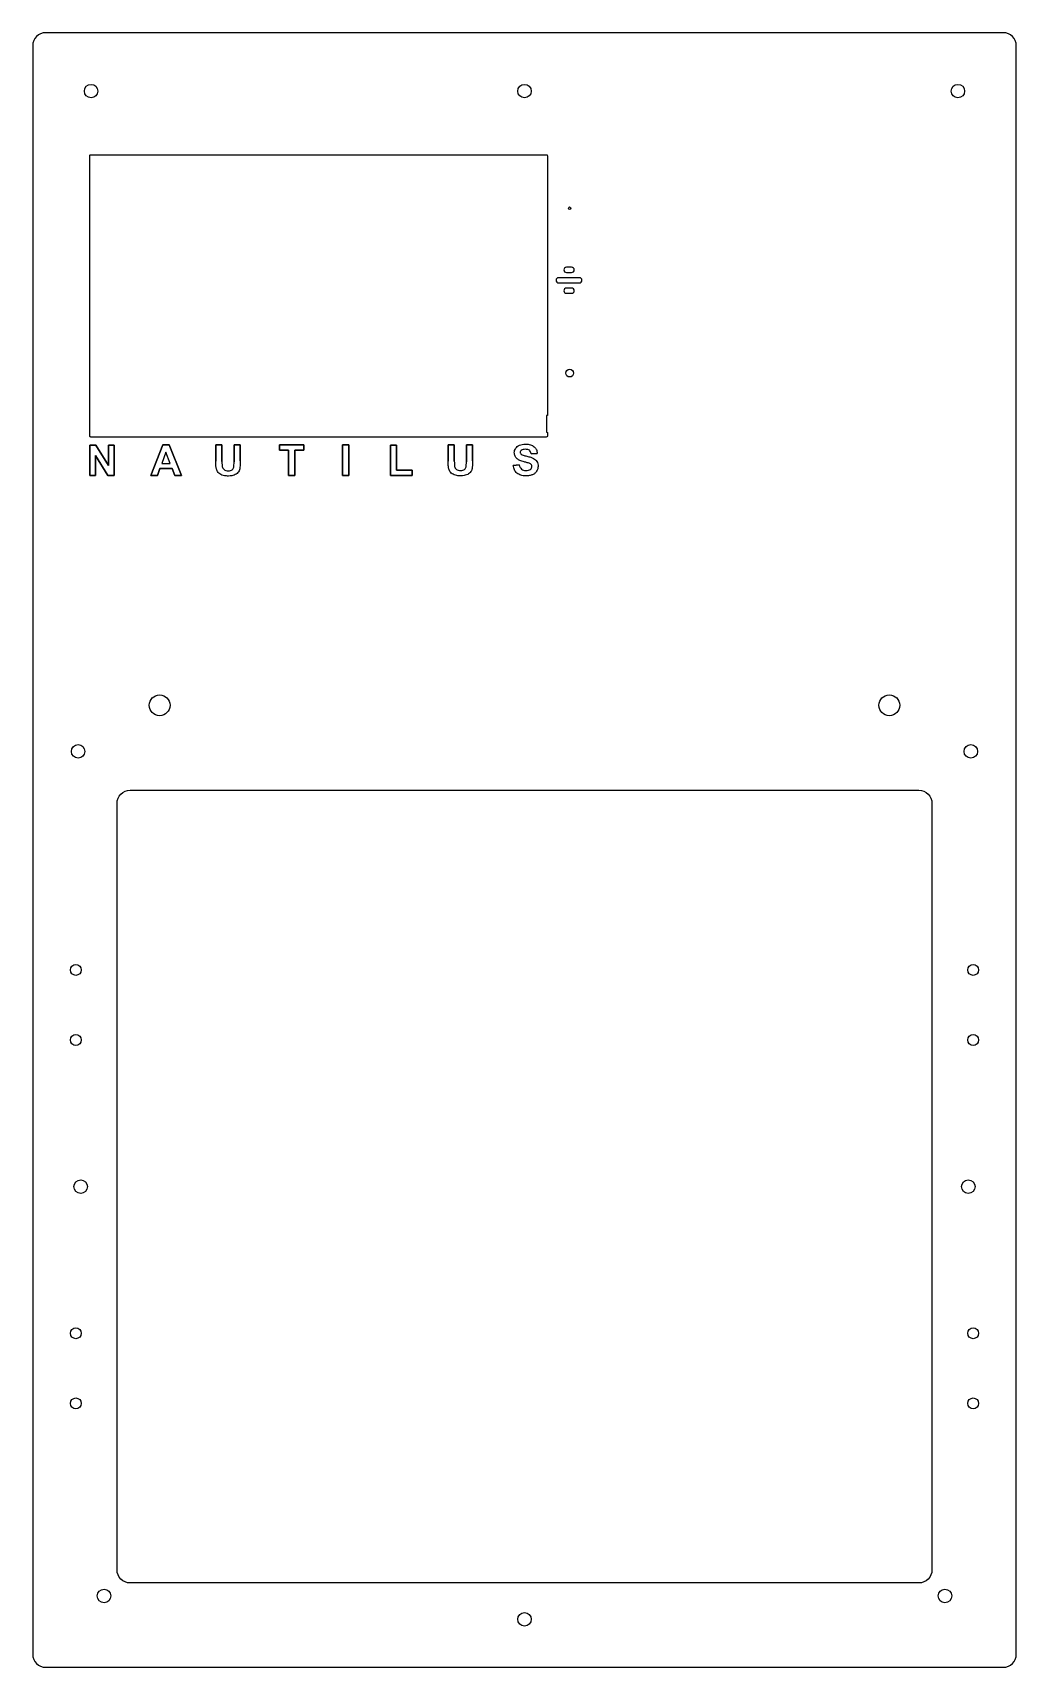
# Model space of a CAD drawing. Header units: millimetres. Extents: x -190 to 189, y -324 to 305.
import ezdxf

# ---------------------------------------------------------------- set-up
doc = ezdxf.new("R2010")
doc.units = ezdxf.units.MM
doc.layers.get('0').update_dxf_attribs({"linetype": 'CONTINUOUS'})

msp = doc.modelspace()

# ---------------------------------------------------------------- linework, layer by layer
for p, q in [((184.49, 305.4), (-184.5, 305.4)), ((-189.5, 300.4), (-189.5, -319.4)), ((189.49, -319.4), (189.49, 300.4)), ((-116.57, 146.58), (-118.95, 146.57)), ((-118.95, 146.57), (-116.57, 146.58)), ((-116.57, 146.58), (-118.95, 146.57)), ((-116.57, 146.58), (-118.95, 146.57)), ((-116.57, 146.58), (-118.95, 146.57)), ((-116.57, 146.58), (-118.95, 146.57)), ((-116.57, 146.58), (-118.95, 146.57)), ((-118.95, 146.57), (-118.94, 140.28)), ((-118.94, 140.28), (-118.95, 146.57)), ((-118.95, 146.57), (-118.94, 140.28)), ((-118.95, 146.57), (-118.94, 140.28)), ((-118.95, 146.57), (-118.94, 140.28)), ((-118.95, 146.57), (-118.94, 140.28)), ((-118.95, 146.57), (-118.94, 140.28)), ((-116.56, 140.19), (-116.57, 146.58)), ((-116.57, 146.58), (-116.56, 140.19)), ((-116.56, 140.19), (-116.57, 146.58)), ((-116.56, 140.19), (-116.57, 146.58)), ((-116.56, 140.19), (-116.57, 146.58)), ((-116.56, 140.19), (-116.57, 146.58)), ((-116.56, 140.19), (-116.57, 146.58)), ((-109.54, 146.58), (-111.92, 146.58)), ((-111.92, 146.58), (-111.92, 140.06)), ((-111.92, 140.06), (-111.92, 146.58)), ((-111.92, 146.58), (-109.54, 146.58)), ((-109.54, 146.58), (-111.92, 146.58)), ((-111.92, 146.58), (-111.92, 140.06)), ((-109.54, 146.58), (-111.92, 146.58)), ((-111.92, 146.58), (-111.92, 140.06)), ((-109.54, 146.58), (-111.92, 146.58)), ((-111.92, 146.58), (-111.92, 140.06)), ((-109.54, 146.58), (-111.92, 146.58)), ((-111.92, 146.58), (-111.92, 140.06)), ((-109.54, 146.58), (-111.92, 146.58)), ((-111.92, 146.58), (-111.92, 140.06)), ((-109.54, 140.39), (-109.54, 146.58)), ((-109.54, 146.58), (-109.54, 140.39)), ((-109.54, 140.39), (-109.54, 146.58)), ((-109.54, 140.39), (-109.54, 146.58)), ((-109.54, 140.39), (-109.54, 146.58)), ((-109.54, 140.39), (-109.54, 146.58)), ((-109.54, 140.39), (-109.54, 146.58)), ((-29.42, 146.64), (-29.42, 140.35)), ((-27.04, 146.64), (-29.42, 146.64)), ((-29.42, 140.35), (-29.42, 146.64)), ((-29.42, 146.64), (-27.04, 146.64)), ((-29.42, 146.64), (-29.42, 140.35)), ((-27.04, 146.64), (-29.42, 146.64)), ((-29.42, 146.64), (-29.42, 140.35)), ((-27.04, 146.64), (-29.42, 146.64)), ((-29.42, 146.64), (-29.42, 140.35)), ((-27.04, 146.64), (-29.42, 146.64)), ((-29.42, 146.64), (-29.42, 140.35)), ((-27.04, 146.64), (-29.42, 146.64)), ((-29.42, 146.64), (-29.42, 140.35)), ((-27.04, 146.64), (-29.42, 146.64)), ((-27.04, 140.26), (-27.04, 146.64)), ((-27.04, 146.64), (-27.04, 140.26)), ((-27.04, 140.26), (-27.04, 146.64)), ((-27.04, 140.26), (-27.04, 146.64)), ((-27.04, 140.26), (-27.04, 146.64)), ((-27.04, 140.26), (-27.04, 146.64)), ((-27.04, 140.26), (-27.04, 146.64)), ((-20.02, 146.65), (-22.4, 146.65)), ((-22.4, 146.65), (-22.4, 140.12)), ((-22.4, 140.12), (-22.4, 146.65)), ((-22.4, 146.65), (-20.02, 146.65)), ((-20.02, 146.65), (-22.4, 146.65)), ((-22.4, 146.65), (-22.4, 140.12)), ((-20.02, 146.65), (-22.4, 146.65)), ((-22.4, 146.65), (-22.4, 140.12)), ((-20.02, 146.65), (-22.4, 146.65)), ((-22.4, 146.65), (-22.4, 140.12)), ((-20.02, 146.65), (-22.4, 146.65)), ((-22.4, 146.65), (-22.4, 140.12)), ((-20.02, 146.65), (-22.4, 146.65)), ((-22.4, 146.65), (-22.4, 140.12)), ((-20.02, 140.46), (-20.02, 146.65)), ((-20.02, 146.65), (-20.02, 140.46)), ((-20.02, 140.46), (-20.02, 146.65)), ((-20.02, 140.46), (-20.02, 146.65)), ((-20.02, 140.46), (-20.02, 146.65)), ((-20.02, 140.46), (-20.02, 146.65)), ((-20.02, 140.46), (-20.02, 146.65)), ((-2.03, 138.93), (-4.35, 138.71)), ((-4.35, 138.71), (-2.03, 138.93)), ((-2.03, 138.93), (-4.35, 138.71)), ((-2.03, 138.93), (-4.35, 138.71)), ((-2.03, 138.93), (-4.35, 138.71)), ((-2.03, 138.93), (-4.35, 138.71)), ((-2.03, 138.93), (-4.35, 138.71)), ((2.52, 143.19), (4.9, 143.3)), ((4.9, 143.3), (2.52, 143.19)), ((2.52, 143.19), (4.9, 143.3)), ((2.52, 143.19), (4.9, 143.3)), ((2.52, 143.19), (4.9, 143.3)), ((2.52, 143.19), (4.9, 143.3)), ((2.52, 143.19), (4.9, 143.3)), ((-184.5, -324.4), (184.49, -324.4))]:
    msp.add_line(p, q)
for points in [[(-167.5, 258, -0.414214), (-167.1, 258.4), (8.4, 258.4, -0.414214), (8.8, 258), (8.8, 157.9), (8.5, 157.9), (8.5, 151.55, 0.058061), (8.8, 151.38), (8.8, 150, -0.414214), (8.4, 149.6), (-167.1, 149.6, -0.414214), (-167.5, 150)], [(16.15, 213), (18.15, 213, 1), (18.15, 215), (16.15, 215, 1)], [(13.15, 209), (21.15, 209, 0.414214), (22.15, 210, 0.414214), (21.15, 211), (13.15, 211, 0.414214), (12.15, 210, 0.414214)], [(16.15, 205), (18.15, 205, 1), (18.15, 207), (16.15, 207, 1)], [(-157, 8.5, -0.414214), (-152, 13.5), (151.99, 13.5, -0.414214), (156.99, 8.5), (156.99, -286.9, -0.414214), (151.99, -291.9), (-152, -291.9, -0.414214), (-157, -286.9)]]:
    msp.add_lwpolyline(points, format="xyb", close=True)
for points in [[(-165.27, 134.75), (-167.48, 134.75), (-167.49, 146.54), (-165.17, 146.54), (-160.34, 138.67), (-160.35, 146.54), (-158.13, 146.54), (-158.13, 134.75), (-160.51, 134.75), (-165.27, 142.44)], [(-165.27, 134.75), (-165.27, 142.44), (-160.51, 134.75), (-158.13, 134.75), (-158.13, 146.54), (-160.35, 146.54), (-160.34, 138.67), (-165.17, 146.54), (-167.49, 146.54), (-167.48, 134.75)], [(-165.27, 134.75), (-167.48, 134.75), (-167.49, 146.54), (-165.17, 146.54), (-160.34, 138.67), (-160.35, 146.54), (-158.13, 146.54), (-158.13, 134.75), (-160.51, 134.75), (-165.27, 142.44)], [(-165.27, 134.75), (-167.48, 134.75), (-167.49, 146.54), (-165.17, 146.54), (-160.34, 138.67), (-160.35, 146.54), (-158.13, 146.54), (-158.13, 134.75), (-160.51, 134.75), (-165.27, 142.44)], [(-165.27, 134.75), (-167.48, 134.75), (-167.49, 146.54), (-165.17, 146.54), (-160.34, 138.67), (-160.35, 146.54), (-158.13, 146.54), (-158.13, 134.75), (-160.51, 134.75), (-165.27, 142.44)], [(-165.27, 134.75), (-167.48, 134.75), (-167.49, 146.54), (-165.17, 146.54), (-160.34, 138.67), (-160.35, 146.54), (-158.13, 146.54), (-158.13, 134.75), (-160.51, 134.75), (-165.27, 142.44)], [(-165.27, 134.75), (-167.48, 134.75), (-167.49, 146.54), (-165.17, 146.54), (-160.34, 138.67), (-160.35, 146.54), (-158.13, 146.54), (-158.13, 134.75), (-160.51, 134.75), (-165.27, 142.44)], [(-136.86, 146.56), (-132.13, 134.77), (-134.71, 134.77), (-135.75, 137.45), (-140.46, 137.45), (-141.43, 134.77), (-143.96, 134.77), (-139.37, 146.56)], [(-136.86, 146.56), (-139.37, 146.56), (-143.96, 134.77), (-141.43, 134.77), (-140.46, 137.45), (-135.75, 137.45), (-134.71, 134.77), (-132.13, 134.77)], [(-136.86, 146.56), (-132.13, 134.77), (-134.71, 134.77), (-135.75, 137.45), (-140.46, 137.45), (-141.43, 134.77), (-143.96, 134.77), (-139.37, 146.56)], [(-136.86, 146.56), (-132.13, 134.77), (-134.71, 134.77), (-135.75, 137.45), (-140.46, 137.45), (-141.43, 134.77), (-143.96, 134.77), (-139.37, 146.56)], [(-136.86, 146.56), (-132.13, 134.77), (-134.71, 134.77), (-135.75, 137.45), (-140.46, 137.45), (-141.43, 134.77), (-143.96, 134.77), (-139.37, 146.56)], [(-136.86, 146.56), (-132.13, 134.77), (-134.71, 134.77), (-135.75, 137.45), (-140.46, 137.45), (-141.43, 134.77), (-143.96, 134.77), (-139.37, 146.56)], [(-136.86, 146.56), (-132.13, 134.77), (-134.71, 134.77), (-135.75, 137.45), (-140.46, 137.45), (-141.43, 134.77), (-143.96, 134.77), (-139.37, 146.56)], [(-88.53, 134.81), (-90.91, 134.81), (-90.92, 144.6), (-94.42, 144.6), (-94.42, 146.59), (-85.05, 146.6), (-85.05, 144.6), (-88.54, 144.6)], [(-88.53, 134.81), (-88.54, 144.6), (-85.05, 144.6), (-85.05, 146.6), (-94.42, 146.59), (-94.42, 144.6), (-90.92, 144.6), (-90.91, 134.81)], [(-88.53, 134.81), (-90.91, 134.81), (-90.92, 144.6), (-94.42, 144.6), (-94.42, 146.59), (-85.05, 146.6), (-85.05, 144.6), (-88.54, 144.6)], [(-88.53, 134.81), (-90.91, 134.81), (-90.92, 144.6), (-94.42, 144.6), (-94.42, 146.59), (-85.05, 146.6), (-85.05, 144.6), (-88.54, 144.6)], [(-88.53, 134.81), (-90.91, 134.81), (-90.92, 144.6), (-94.42, 144.6), (-94.42, 146.59), (-85.05, 146.6), (-85.05, 144.6), (-88.54, 144.6)], [(-88.53, 134.81), (-90.91, 134.81), (-90.92, 144.6), (-94.42, 144.6), (-94.42, 146.59), (-85.05, 146.6), (-85.05, 144.6), (-88.54, 144.6)], [(-88.53, 134.81), (-90.91, 134.81), (-90.92, 144.6), (-94.42, 144.6), (-94.42, 146.59), (-85.05, 146.6), (-85.05, 144.6), (-88.54, 144.6)], [(-67.73, 134.82), (-70.11, 134.82), (-70.12, 146.61), (-67.74, 146.61)], [(-67.73, 134.82), (-67.74, 146.61), (-70.12, 146.61), (-70.11, 134.82)], [(-67.73, 134.82), (-70.11, 134.82), (-70.12, 146.61), (-67.74, 146.61)], [(-67.73, 134.82), (-70.11, 134.82), (-70.12, 146.61), (-67.74, 146.61)], [(-67.73, 134.82), (-70.11, 134.82), (-70.12, 146.61), (-67.74, 146.61)], [(-67.73, 134.82), (-70.11, 134.82), (-70.12, 146.61), (-67.74, 146.61)], [(-67.73, 134.82), (-70.11, 134.82), (-70.12, 146.61), (-67.74, 146.61)], [(-43.34, 134.84), (-51.64, 134.84), (-51.65, 146.53), (-49.27, 146.53), (-49.26, 136.82), (-43.34, 136.83)], [(-43.34, 134.84), (-43.34, 136.83), (-49.26, 136.82), (-49.27, 146.53), (-51.65, 146.53), (-51.64, 134.84)], [(-43.34, 134.84), (-51.64, 134.84), (-51.65, 146.53), (-49.27, 146.53), (-49.26, 136.82), (-43.34, 136.83)], [(-43.34, 134.84), (-51.64, 134.84), (-51.65, 146.53), (-49.27, 146.53), (-49.26, 136.82), (-43.34, 136.83)], [(-43.34, 134.84), (-51.64, 134.84), (-51.65, 146.53), (-49.27, 146.53), (-49.26, 136.82), (-43.34, 136.83)], [(-43.34, 134.84), (-51.64, 134.84), (-51.65, 146.53), (-49.27, 146.53), (-49.26, 136.82), (-43.34, 136.83)], [(-43.34, 134.84), (-51.64, 134.84), (-51.65, 146.53), (-49.27, 146.53), (-49.26, 136.82), (-43.34, 136.83)], [(-139.73, 139.43), (-136.51, 139.44), (-138.14, 143.81)], [(-139.73, 139.43), (-136.51, 139.44), (-138.14, 143.81)], [(-139.73, 139.43), (-136.51, 139.44), (-138.14, 143.81)], [(-139.73, 139.43), (-136.51, 139.44), (-138.14, 143.81)], [(-139.73, 139.43), (-136.51, 139.44), (-138.14, 143.81)], [(-139.73, 139.43), (-136.51, 139.44), (-138.14, 143.81)]]:
    msp.add_lwpolyline(points, close=True)
for centre, radius in [((-167, 282.9), 2.6), ((0, 282.9), 2.6), ((166.99, 282.9), 2.6), ((17.4, 237.75), 0.5), ((17.4, 174.25), 1.5), ((-140.58, 46.25), 4), ((140.57, 46.25), 4), ((-172, 28.5), 2.6), ((171.99, 28.5), 2.6), ((-172.88, -55.7), 2.1), ((172.87, -55.7), 2.1), ((-172.88, -82.7), 2.1), ((172.87, -82.7), 2.1), ((-171, -139.2), 2.6), ((170.99, -139.2), 2.6), ((-172.88, -195.7), 2.1), ((172.87, -195.7), 2.1), ((-172.88, -222.7), 2.1), ((172.87, -222.7), 2.1), ((-162, -296.9), 2.6), ((161.99, -296.9), 2.6), ((0, -305.9), 2.6)]:
    msp.add_circle(centre, radius)
for centre, start, end in [((-184.5, 300.4), 90, 180), ((184.49, 300.4), 0, 90), ((-184.5, -319.4), 180, 270), ((184.49, -319.4), -90, 0)]:
    msp.add_arc(centre, 5, start, end)
for points, knots in [([(-3.93, 143.57), (-3.9, 143.87), (-3.86, 144.47), (-3.57, 144.99), (-3.42, 145.26)], [0, 0, 0, 0, 0.088085, 0.1779778, 0.1779778, 0.1779778, 0.1779778]), ([(-3.93, 143.57), (-3.9, 143.87), (-3.86, 144.47), (-3.57, 144.99), (-3.42, 145.26)], [0, 0, 0, 0, 0.088085, 0.1779778, 0.1779778, 0.1779778, 0.1779778]), ([(-3.93, 143.57), (-3.9, 143.87), (-3.86, 144.47), (-3.57, 144.99), (-3.42, 145.26)], [0, 0, 0, 0, 0.088085, 0.1779778, 0.1779778, 0.1779778, 0.1779778]), ([(-3.93, 143.57), (-3.9, 143.87), (-3.86, 144.47), (-3.57, 144.99), (-3.42, 145.26)], [0, 0, 0, 0, 0.088085, 0.1779778, 0.1779778, 0.1779778, 0.1779778]), ([(-3.93, 143.57), (-3.9, 143.87), (-3.86, 144.47), (-3.57, 144.99), (-3.42, 145.26)], [0, 0, 0, 0, 0.088085, 0.1779778, 0.1779778, 0.1779778, 0.1779778]), ([(-3.93, 143.57), (-3.9, 143.87), (-3.86, 144.47), (-3.57, 144.99), (-3.42, 145.26)], [0, 0, 0, 0, 0.088085, 0.1779778, 0.1779778, 0.1779778, 0.1779778]), ([(-3.93, 143.57), (-3.9, 143.87), (-3.86, 144.47), (-3.57, 144.99), (-3.42, 145.26)], [0, 0, 0, 0, 0.088085, 0.1779778, 0.1779778, 0.1779778, 0.1779778]), ([(-3.42, 145.26), (-3.22, 145.51), (-2.83, 146.02), (-2.25, 146.3), (-1.95, 146.45)], [0, 0, 0, 0, 0.0930266, 0.1916913, 0.1916913, 0.1916913, 0.1916913]), ([(-3.42, 145.26), (-3.22, 145.51), (-2.83, 146.02), (-2.25, 146.3), (-1.95, 146.45)], [0, 0, 0, 0, 0.0930266, 0.1916913, 0.1916913, 0.1916913, 0.1916913]), ([(-3.42, 145.26), (-3.22, 145.51), (-2.83, 146.02), (-2.25, 146.3), (-1.95, 146.45)], [0, 0, 0, 0, 0.0930266, 0.1916913, 0.1916913, 0.1916913, 0.1916913]), ([(-3.42, 145.26), (-3.22, 145.51), (-2.83, 146.02), (-2.25, 146.3), (-1.95, 146.45)], [0, 0, 0, 0, 0.0930266, 0.1916913, 0.1916913, 0.1916913, 0.1916913]), ([(-3.42, 145.26), (-3.22, 145.51), (-2.83, 146.02), (-2.25, 146.3), (-1.95, 146.45)], [0, 0, 0, 0, 0.0930266, 0.1916913, 0.1916913, 0.1916913, 0.1916913]), ([(-3.42, 145.26), (-3.22, 145.51), (-2.83, 146.02), (-2.25, 146.3), (-1.95, 146.45)], [0, 0, 0, 0, 0.0930266, 0.1916913, 0.1916913, 0.1916913, 0.1916913]), ([(-3.42, 145.26), (-3.22, 145.51), (-2.83, 146.02), (-2.25, 146.3), (-1.95, 146.45)], [0, 0, 0, 0, 0.0930266, 0.1916913, 0.1916913, 0.1916913, 0.1916913]), ([(-1.95, 146.45), (-1.6, 146.57), (-0.84, 146.83), (-0.05, 146.85), (0.37, 146.87)], [0, 0, 0, 0, 0.1104252, 0.2367994, 0.2367994, 0.2367994, 0.2367994]), ([(-1.95, 146.45), (-1.6, 146.57), (-0.84, 146.83), (-0.05, 146.85), (0.37, 146.87)], [0, 0, 0, 0, 0.1104252, 0.2367994, 0.2367994, 0.2367994, 0.2367994]), ([(-1.95, 146.45), (-1.6, 146.57), (-0.84, 146.83), (-0.05, 146.85), (0.37, 146.87)], [0, 0, 0, 0, 0.1104252, 0.2367994, 0.2367994, 0.2367994, 0.2367994]), ([(-1.95, 146.45), (-1.6, 146.57), (-0.84, 146.83), (-0.05, 146.85), (0.37, 146.87)], [0, 0, 0, 0, 0.1104252, 0.2367994, 0.2367994, 0.2367994, 0.2367994]), ([(-1.95, 146.45), (-1.6, 146.57), (-0.84, 146.83), (-0.05, 146.85), (0.37, 146.87)], [0, 0, 0, 0, 0.1104252, 0.2367994, 0.2367994, 0.2367994, 0.2367994]), ([(-1.95, 146.45), (-1.6, 146.57), (-0.84, 146.83), (-0.05, 146.85), (0.37, 146.87)], [0, 0, 0, 0, 0.1104252, 0.2367994, 0.2367994, 0.2367994, 0.2367994]), ([(-1.95, 146.45), (-1.6, 146.57), (-0.84, 146.83), (-0.05, 146.85), (0.37, 146.87)], [0, 0, 0, 0, 0.1104252, 0.2367994, 0.2367994, 0.2367994, 0.2367994]), ([(0.35, 144.89), (0.04, 144.88), (-0.54, 144.87), (-1.05, 144.59), (-1.27, 144.47)], [0, 0, 0, 0, 0.0930954, 0.1700176, 0.1700176, 0.1700176, 0.1700176]), ([(0.35, 144.89), (0.04, 144.88), (-0.54, 144.87), (-1.05, 144.59), (-1.27, 144.47)], [0, 0, 0, 0, 0.0930954, 0.1700176, 0.1700176, 0.1700176, 0.1700176]), ([(0.35, 144.89), (0.04, 144.88), (-0.54, 144.87), (-1.05, 144.59), (-1.27, 144.47)], [0, 0, 0, 0, 0.0930954, 0.1700176, 0.1700176, 0.1700176, 0.1700176]), ([(0.35, 144.89), (0.04, 144.88), (-0.54, 144.87), (-1.05, 144.59), (-1.27, 144.47)], [0, 0, 0, 0, 0.0930954, 0.1700176, 0.1700176, 0.1700176, 0.1700176]), ([(0.35, 144.89), (0.04, 144.88), (-0.54, 144.87), (-1.05, 144.59), (-1.27, 144.47)], [0, 0, 0, 0, 0.0930954, 0.1700176, 0.1700176, 0.1700176, 0.1700176]), ([(0.35, 144.89), (0.04, 144.88), (-0.54, 144.87), (-1.05, 144.59), (-1.27, 144.47)], [0, 0, 0, 0, 0.0930954, 0.1700176, 0.1700176, 0.1700176, 0.1700176]), ([(0.35, 144.89), (0.04, 144.88), (-0.54, 144.87), (-1.05, 144.59), (-1.27, 144.47)], [0, 0, 0, 0, 0.0930954, 0.1700176, 0.1700176, 0.1700176, 0.1700176]), ([(1.86, 144.5), (1.65, 144.61), (1.19, 144.88), (0.65, 144.89), (0.35, 144.89)], [0, 0, 0, 0, 0.069561, 0.1580815, 0.1580815, 0.1580815, 0.1580815]), ([(1.86, 144.5), (1.65, 144.61), (1.19, 144.88), (0.65, 144.89), (0.35, 144.89)], [0, 0, 0, 0, 0.069561, 0.1580815, 0.1580815, 0.1580815, 0.1580815]), ([(1.86, 144.5), (1.65, 144.61), (1.19, 144.88), (0.65, 144.89), (0.35, 144.89)], [0, 0, 0, 0, 0.069561, 0.1580815, 0.1580815, 0.1580815, 0.1580815]), ([(1.86, 144.5), (1.65, 144.61), (1.19, 144.88), (0.65, 144.89), (0.35, 144.89)], [0, 0, 0, 0, 0.069561, 0.1580815, 0.1580815, 0.1580815, 0.1580815]), ([(1.86, 144.5), (1.65, 144.61), (1.19, 144.88), (0.65, 144.89), (0.35, 144.89)], [0, 0, 0, 0, 0.069561, 0.1580815, 0.1580815, 0.1580815, 0.1580815]), ([(1.86, 144.5), (1.65, 144.61), (1.19, 144.88), (0.65, 144.89), (0.35, 144.89)], [0, 0, 0, 0, 0.069561, 0.1580815, 0.1580815, 0.1580815, 0.1580815]), ([(1.86, 144.5), (1.65, 144.61), (1.19, 144.88), (0.65, 144.89), (0.35, 144.89)], [0, 0, 0, 0, 0.069561, 0.1580815, 0.1580815, 0.1580815, 0.1580815]), ([(0.37, 146.87), (1.04, 146.85), (2.25, 146.81), (3.26, 146.18), (3.72, 145.89)], [0, 0, 0, 0, 0.1960306, 0.3535824, 0.3535824, 0.3535824, 0.3535824]), ([(0.37, 146.87), (1.04, 146.85), (2.25, 146.81), (3.26, 146.18), (3.72, 145.89)], [0, 0, 0, 0, 0.1960306, 0.3535824, 0.3535824, 0.3535824, 0.3535824]), ([(0.37, 146.87), (1.04, 146.85), (2.25, 146.81), (3.26, 146.18), (3.72, 145.89)], [0, 0, 0, 0, 0.1960306, 0.3535824, 0.3535824, 0.3535824, 0.3535824]), ([(0.37, 146.87), (1.04, 146.85), (2.25, 146.81), (3.26, 146.18), (3.72, 145.89)], [0, 0, 0, 0, 0.1960306, 0.3535824, 0.3535824, 0.3535824, 0.3535824]), ([(0.37, 146.87), (1.04, 146.85), (2.25, 146.81), (3.26, 146.18), (3.72, 145.89)], [0, 0, 0, 0, 0.1960306, 0.3535824, 0.3535824, 0.3535824, 0.3535824]), ([(0.37, 146.87), (1.04, 146.85), (2.25, 146.81), (3.26, 146.18), (3.72, 145.89)], [0, 0, 0, 0, 0.1960306, 0.3535824, 0.3535824, 0.3535824, 0.3535824]), ([(0.37, 146.87), (1.04, 146.85), (2.25, 146.81), (3.26, 146.18), (3.72, 145.89)], [0, 0, 0, 0, 0.1960306, 0.3535824, 0.3535824, 0.3535824, 0.3535824]), ([(3.72, 145.89), (4.05, 145.54), (4.72, 144.8), (4.84, 143.81), (4.9, 143.3)], [0, 0, 0, 0, 0.1422027, 0.2918855, 0.2918855, 0.2918855, 0.2918855]), ([(3.72, 145.89), (4.05, 145.54), (4.72, 144.8), (4.84, 143.81), (4.9, 143.3)], [0, 0, 0, 0, 0.1422027, 0.2918855, 0.2918855, 0.2918855, 0.2918855]), ([(3.72, 145.89), (4.05, 145.54), (4.72, 144.8), (4.84, 143.81), (4.9, 143.3)], [0, 0, 0, 0, 0.1422027, 0.2918855, 0.2918855, 0.2918855, 0.2918855]), ([(3.72, 145.89), (4.05, 145.54), (4.72, 144.8), (4.84, 143.81), (4.9, 143.3)], [0, 0, 0, 0, 0.1422027, 0.2918855, 0.2918855, 0.2918855, 0.2918855]), ([(3.72, 145.89), (4.05, 145.54), (4.72, 144.8), (4.84, 143.81), (4.9, 143.3)], [0, 0, 0, 0, 0.1422027, 0.2918855, 0.2918855, 0.2918855, 0.2918855]), ([(3.72, 145.89), (4.05, 145.54), (4.72, 144.8), (4.84, 143.81), (4.9, 143.3)], [0, 0, 0, 0, 0.1422027, 0.2918855, 0.2918855, 0.2918855, 0.2918855]), ([(3.72, 145.89), (4.05, 145.54), (4.72, 144.8), (4.84, 143.81), (4.9, 143.3)], [0, 0, 0, 0, 0.1422027, 0.2918855, 0.2918855, 0.2918855, 0.2918855]), ([(-118.71, 137.29), (-118.77, 137.71), (-118.93, 138.7), (-118.94, 139.7), (-118.94, 140.28)], [0, 0, 0, 0, 0.1266685, 0.3004734, 0.3004734, 0.3004734, 0.3004734]), ([(-118.71, 137.29), (-118.77, 137.71), (-118.93, 138.7), (-118.94, 139.7), (-118.94, 140.28)], [0, 0, 0, 0, 0.1266685, 0.3004734, 0.3004734, 0.3004734, 0.3004734]), ([(-118.71, 137.29), (-118.77, 137.71), (-118.93, 138.7), (-118.94, 139.7), (-118.94, 140.28)], [0, 0, 0, 0, 0.1266685, 0.3004734, 0.3004734, 0.3004734, 0.3004734]), ([(-118.71, 137.29), (-118.77, 137.71), (-118.93, 138.7), (-118.94, 139.7), (-118.94, 140.28)], [0, 0, 0, 0, 0.1266685, 0.3004734, 0.3004734, 0.3004734, 0.3004734]), ([(-118.71, 137.29), (-118.77, 137.71), (-118.93, 138.7), (-118.94, 139.7), (-118.94, 140.28)], [0, 0, 0, 0, 0.1266685, 0.3004734, 0.3004734, 0.3004734, 0.3004734]), ([(-118.71, 137.29), (-118.77, 137.71), (-118.93, 138.7), (-118.94, 139.7), (-118.94, 140.28)], [0, 0, 0, 0, 0.1266685, 0.3004734, 0.3004734, 0.3004734, 0.3004734]), ([(-118.71, 137.29), (-118.77, 137.71), (-118.93, 138.7), (-118.94, 139.7), (-118.94, 140.28)], [0, 0, 0, 0, 0.1266685, 0.3004734, 0.3004734, 0.3004734, 0.3004734]), ([(-116.56, 140.19), (-116.56, 139.77), (-116.57, 139.11), (-116.5, 138.46), (-116.47, 138.22)], [0, 0, 0, 0, 0.1252736, 0.1973543, 0.1973543, 0.1973543, 0.1973543]), ([(-116.56, 140.19), (-116.56, 139.77), (-116.57, 139.11), (-116.5, 138.46), (-116.47, 138.22)], [0, 0, 0, 0, 0.1252736, 0.1973543, 0.1973543, 0.1973543, 0.1973543]), ([(-116.56, 140.19), (-116.56, 139.77), (-116.57, 139.11), (-116.5, 138.46), (-116.47, 138.22)], [0, 0, 0, 0, 0.1252736, 0.1973543, 0.1973543, 0.1973543, 0.1973543]), ([(-116.56, 140.19), (-116.56, 139.77), (-116.57, 139.11), (-116.5, 138.46), (-116.47, 138.22)], [0, 0, 0, 0, 0.1252736, 0.1973543, 0.1973543, 0.1973543, 0.1973543]), ([(-116.56, 140.19), (-116.56, 139.77), (-116.57, 139.11), (-116.5, 138.46), (-116.47, 138.22)], [0, 0, 0, 0, 0.1252736, 0.1973543, 0.1973543, 0.1973543, 0.1973543]), ([(-116.56, 140.19), (-116.56, 139.77), (-116.57, 139.11), (-116.5, 138.46), (-116.47, 138.22)], [0, 0, 0, 0, 0.1252736, 0.1973543, 0.1973543, 0.1973543, 0.1973543]), ([(-116.56, 140.19), (-116.56, 139.77), (-116.57, 139.11), (-116.5, 138.46), (-116.47, 138.22)], [0, 0, 0, 0, 0.1252736, 0.1973543, 0.1973543, 0.1973543, 0.1973543]), ([(-112.02, 138.05), (-111.99, 138.32), (-111.92, 138.99), (-111.92, 139.66), (-111.92, 140.06)], [0, 0, 0, 0, 0.0806012, 0.2006563, 0.2006563, 0.2006563, 0.2006563]), ([(-112.02, 138.05), (-111.99, 138.32), (-111.92, 138.99), (-111.92, 139.66), (-111.92, 140.06)], [0, 0, 0, 0, 0.0806012, 0.2006563, 0.2006563, 0.2006563, 0.2006563]), ([(-112.02, 138.05), (-111.99, 138.32), (-111.92, 138.99), (-111.92, 139.66), (-111.92, 140.06)], [0, 0, 0, 0, 0.0806012, 0.2006563, 0.2006563, 0.2006563, 0.2006563]), ([(-112.02, 138.05), (-111.99, 138.32), (-111.92, 138.99), (-111.92, 139.66), (-111.92, 140.06)], [0, 0, 0, 0, 0.0806012, 0.2006563, 0.2006563, 0.2006563, 0.2006563]), ([(-112.02, 138.05), (-111.99, 138.32), (-111.92, 138.99), (-111.92, 139.66), (-111.92, 140.06)], [0, 0, 0, 0, 0.0806012, 0.2006563, 0.2006563, 0.2006563, 0.2006563]), ([(-112.02, 138.05), (-111.99, 138.32), (-111.92, 138.99), (-111.92, 139.66), (-111.92, 140.06)], [0, 0, 0, 0, 0.0806012, 0.2006563, 0.2006563, 0.2006563, 0.2006563]), ([(-112.02, 138.05), (-111.99, 138.32), (-111.92, 138.99), (-111.92, 139.66), (-111.92, 140.06)], [0, 0, 0, 0, 0.0806012, 0.2006563, 0.2006563, 0.2006563, 0.2006563]), ([(-109.54, 140.39), (-109.54, 139.78), (-109.54, 138.78), (-109.68, 137.78), (-109.73, 137.39)], [0, 0, 0, 0, 0.1812101, 0.3009091, 0.3009091, 0.3009091, 0.3009091]), ([(-109.54, 140.39), (-109.54, 139.78), (-109.54, 138.78), (-109.68, 137.78), (-109.73, 137.39)], [0, 0, 0, 0, 0.1812101, 0.3009091, 0.3009091, 0.3009091, 0.3009091]), ([(-109.54, 140.39), (-109.54, 139.78), (-109.54, 138.78), (-109.68, 137.78), (-109.73, 137.39)], [0, 0, 0, 0, 0.1812101, 0.3009091, 0.3009091, 0.3009091, 0.3009091]), ([(-109.54, 140.39), (-109.54, 139.78), (-109.54, 138.78), (-109.68, 137.78), (-109.73, 137.39)], [0, 0, 0, 0, 0.1812101, 0.3009091, 0.3009091, 0.3009091, 0.3009091]), ([(-109.54, 140.39), (-109.54, 139.78), (-109.54, 138.78), (-109.68, 137.78), (-109.73, 137.39)], [0, 0, 0, 0, 0.1812101, 0.3009091, 0.3009091, 0.3009091, 0.3009091]), ([(-109.54, 140.39), (-109.54, 139.78), (-109.54, 138.78), (-109.68, 137.78), (-109.73, 137.39)], [0, 0, 0, 0, 0.1812101, 0.3009091, 0.3009091, 0.3009091, 0.3009091]), ([(-109.54, 140.39), (-109.54, 139.78), (-109.54, 138.78), (-109.68, 137.78), (-109.73, 137.39)], [0, 0, 0, 0, 0.1812101, 0.3009091, 0.3009091, 0.3009091, 0.3009091]), ([(-29.18, 137.36), (-29.25, 137.78), (-29.41, 138.77), (-29.41, 139.77), (-29.42, 140.35)], [0, 0, 0, 0, 0.1266685, 0.3004734, 0.3004734, 0.3004734, 0.3004734]), ([(-29.18, 137.36), (-29.25, 137.78), (-29.41, 138.77), (-29.41, 139.77), (-29.42, 140.35)], [0, 0, 0, 0, 0.1266685, 0.3004734, 0.3004734, 0.3004734, 0.3004734]), ([(-29.18, 137.36), (-29.25, 137.78), (-29.41, 138.77), (-29.41, 139.77), (-29.42, 140.35)], [0, 0, 0, 0, 0.1266685, 0.3004734, 0.3004734, 0.3004734, 0.3004734]), ([(-29.18, 137.36), (-29.25, 137.78), (-29.41, 138.77), (-29.41, 139.77), (-29.42, 140.35)], [0, 0, 0, 0, 0.1266685, 0.3004734, 0.3004734, 0.3004734, 0.3004734]), ([(-29.18, 137.36), (-29.25, 137.78), (-29.41, 138.77), (-29.41, 139.77), (-29.42, 140.35)], [0, 0, 0, 0, 0.1266685, 0.3004734, 0.3004734, 0.3004734, 0.3004734]), ([(-29.18, 137.36), (-29.25, 137.78), (-29.41, 138.77), (-29.41, 139.77), (-29.42, 140.35)], [0, 0, 0, 0, 0.1266685, 0.3004734, 0.3004734, 0.3004734, 0.3004734]), ([(-29.18, 137.36), (-29.25, 137.78), (-29.41, 138.77), (-29.41, 139.77), (-29.42, 140.35)], [0, 0, 0, 0, 0.1266685, 0.3004734, 0.3004734, 0.3004734, 0.3004734]), ([(-27.04, 140.26), (-27.04, 139.84), (-27.04, 139.18), (-26.97, 138.53), (-26.95, 138.29)], [0, 0, 0, 0, 0.1252736, 0.1973542, 0.1973542, 0.1973542, 0.1973542]), ([(-27.04, 140.26), (-27.04, 139.84), (-27.04, 139.18), (-26.97, 138.53), (-26.95, 138.29)], [0, 0, 0, 0, 0.1252736, 0.1973542, 0.1973542, 0.1973542, 0.1973542]), ([(-27.04, 140.26), (-27.04, 139.84), (-27.04, 139.18), (-26.97, 138.53), (-26.95, 138.29)], [0, 0, 0, 0, 0.1252736, 0.1973542, 0.1973542, 0.1973542, 0.1973542]), ([(-27.04, 140.26), (-27.04, 139.84), (-27.04, 139.18), (-26.97, 138.53), (-26.95, 138.29)], [0, 0, 0, 0, 0.1252736, 0.1973542, 0.1973542, 0.1973542, 0.1973542]), ([(-27.04, 140.26), (-27.04, 139.84), (-27.04, 139.18), (-26.97, 138.53), (-26.95, 138.29)], [0, 0, 0, 0, 0.1252736, 0.1973542, 0.1973542, 0.1973542, 0.1973542]), ([(-27.04, 140.26), (-27.04, 139.84), (-27.04, 139.18), (-26.97, 138.53), (-26.95, 138.29)], [0, 0, 0, 0, 0.1252736, 0.1973542, 0.1973542, 0.1973542, 0.1973542]), ([(-27.04, 140.26), (-27.04, 139.84), (-27.04, 139.18), (-26.97, 138.53), (-26.95, 138.29)], [0, 0, 0, 0, 0.1252736, 0.1973542, 0.1973542, 0.1973542, 0.1973542]), ([(-22.5, 138.12), (-22.47, 138.39), (-22.39, 139.05), (-22.4, 139.72), (-22.4, 140.12)], [0, 0, 0, 0, 0.0806011, 0.2006563, 0.2006563, 0.2006563, 0.2006563]), ([(-22.5, 138.12), (-22.47, 138.39), (-22.39, 139.05), (-22.4, 139.72), (-22.4, 140.12)], [0, 0, 0, 0, 0.0806011, 0.2006563, 0.2006563, 0.2006563, 0.2006563]), ([(-22.5, 138.12), (-22.47, 138.39), (-22.39, 139.05), (-22.4, 139.72), (-22.4, 140.12)], [0, 0, 0, 0, 0.0806011, 0.2006563, 0.2006563, 0.2006563, 0.2006563]), ([(-22.5, 138.12), (-22.47, 138.39), (-22.39, 139.05), (-22.4, 139.72), (-22.4, 140.12)], [0, 0, 0, 0, 0.0806011, 0.2006563, 0.2006563, 0.2006563, 0.2006563]), ([(-22.5, 138.12), (-22.47, 138.39), (-22.39, 139.05), (-22.4, 139.72), (-22.4, 140.12)], [0, 0, 0, 0, 0.0806011, 0.2006563, 0.2006563, 0.2006563, 0.2006563]), ([(-22.5, 138.12), (-22.47, 138.39), (-22.39, 139.05), (-22.4, 139.72), (-22.4, 140.12)], [0, 0, 0, 0, 0.0806011, 0.2006563, 0.2006563, 0.2006563, 0.2006563]), ([(-22.5, 138.12), (-22.47, 138.39), (-22.39, 139.05), (-22.4, 139.72), (-22.4, 140.12)], [0, 0, 0, 0, 0.0806011, 0.2006563, 0.2006563, 0.2006563, 0.2006563]), ([(-20.02, 140.46), (-20.01, 139.85), (-20.01, 138.85), (-20.15, 137.85), (-20.21, 137.46)], [0, 0, 0, 0, 0.1812101, 0.3009091, 0.3009091, 0.3009091, 0.3009091]), ([(-20.02, 140.46), (-20.01, 139.85), (-20.01, 138.85), (-20.15, 137.85), (-20.21, 137.46)], [0, 0, 0, 0, 0.1812101, 0.3009091, 0.3009091, 0.3009091, 0.3009091]), ([(-20.02, 140.46), (-20.01, 139.85), (-20.01, 138.85), (-20.15, 137.85), (-20.21, 137.46)], [0, 0, 0, 0, 0.1812101, 0.3009091, 0.3009091, 0.3009091, 0.3009091]), ([(-20.02, 140.46), (-20.01, 139.85), (-20.01, 138.85), (-20.15, 137.85), (-20.21, 137.46)], [0, 0, 0, 0, 0.1812101, 0.3009091, 0.3009091, 0.3009091, 0.3009091]), ([(-20.02, 140.46), (-20.01, 139.85), (-20.01, 138.85), (-20.15, 137.85), (-20.21, 137.46)], [0, 0, 0, 0, 0.1812101, 0.3009091, 0.3009091, 0.3009091, 0.3009091]), ([(-20.02, 140.46), (-20.01, 139.85), (-20.01, 138.85), (-20.15, 137.85), (-20.21, 137.46)], [0, 0, 0, 0, 0.1812101, 0.3009091, 0.3009091, 0.3009091, 0.3009091]), ([(-20.02, 140.46), (-20.01, 139.85), (-20.01, 138.85), (-20.15, 137.85), (-20.21, 137.46)], [0, 0, 0, 0, 0.1812101, 0.3009091, 0.3009091, 0.3009091, 0.3009091]), ([(-2.92, 135.7), (-3.28, 136.1), (-4.05, 136.96), (-4.24, 138.1), (-4.35, 138.71)], [0, 0, 0, 0, 0.1589904, 0.3395457, 0.3395457, 0.3395457, 0.3395457]), ([(-2.92, 135.7), (-3.28, 136.1), (-4.05, 136.96), (-4.24, 138.1), (-4.35, 138.71)], [0, 0, 0, 0, 0.1589904, 0.3395457, 0.3395457, 0.3395457, 0.3395457]), ([(-2.92, 135.7), (-3.28, 136.1), (-4.05, 136.96), (-4.24, 138.1), (-4.35, 138.71)], [0, 0, 0, 0, 0.1589904, 0.3395457, 0.3395457, 0.3395457, 0.3395457]), ([(-2.92, 135.7), (-3.28, 136.1), (-4.05, 136.96), (-4.24, 138.1), (-4.35, 138.71)], [0, 0, 0, 0, 0.1589904, 0.3395457, 0.3395457, 0.3395457, 0.3395457]), ([(-2.92, 135.7), (-3.28, 136.1), (-4.05, 136.96), (-4.24, 138.1), (-4.35, 138.71)], [0, 0, 0, 0, 0.1589904, 0.3395457, 0.3395457, 0.3395457, 0.3395457]), ([(-2.92, 135.7), (-3.28, 136.1), (-4.05, 136.96), (-4.24, 138.1), (-4.35, 138.71)], [0, 0, 0, 0, 0.1589904, 0.3395457, 0.3395457, 0.3395457, 0.3395457]), ([(-2.92, 135.7), (-3.28, 136.1), (-4.05, 136.96), (-4.24, 138.1), (-4.35, 138.71)], [0, 0, 0, 0, 0.1589904, 0.3395457, 0.3395457, 0.3395457, 0.3395457]), ([(-2.84, 141.2), (-3.16, 141.54), (-3.78, 142.21), (-3.88, 143.12), (-3.93, 143.57)], [0, 0, 0, 0, 0.1352275, 0.267321, 0.267321, 0.267321, 0.267321]), ([(-2.84, 141.2), (-3.16, 141.54), (-3.78, 142.21), (-3.88, 143.12), (-3.93, 143.57)], [0, 0, 0, 0, 0.1352275, 0.267321, 0.267321, 0.267321, 0.267321]), ([(-2.84, 141.2), (-3.16, 141.54), (-3.78, 142.21), (-3.88, 143.12), (-3.93, 143.57)], [0, 0, 0, 0, 0.1352275, 0.267321, 0.267321, 0.267321, 0.267321]), ([(-2.84, 141.2), (-3.16, 141.54), (-3.78, 142.21), (-3.88, 143.12), (-3.93, 143.57)], [0, 0, 0, 0, 0.1352275, 0.267321, 0.267321, 0.267321, 0.267321]), ([(-2.84, 141.2), (-3.16, 141.54), (-3.78, 142.21), (-3.88, 143.12), (-3.93, 143.57)], [0, 0, 0, 0, 0.1352275, 0.267321, 0.267321, 0.267321, 0.267321]), ([(-2.84, 141.2), (-3.16, 141.54), (-3.78, 142.21), (-3.88, 143.12), (-3.93, 143.57)], [0, 0, 0, 0, 0.1352275, 0.267321, 0.267321, 0.267321, 0.267321]), ([(-2.84, 141.2), (-3.16, 141.54), (-3.78, 142.21), (-3.88, 143.12), (-3.93, 143.57)], [0, 0, 0, 0, 0.1352275, 0.267321, 0.267321, 0.267321, 0.267321]), ([(-0.15, 140.04), (-0.71, 140.18), (-1.67, 140.42), (-2.49, 140.97), (-2.84, 141.2)], [0, 0, 0, 0, 0.1712204, 0.2946917, 0.2946917, 0.2946917, 0.2946917]), ([(-0.15, 140.04), (-0.71, 140.18), (-1.67, 140.42), (-2.49, 140.97), (-2.84, 141.2)], [0, 0, 0, 0, 0.1712204, 0.2946917, 0.2946917, 0.2946917, 0.2946917]), ([(-0.15, 140.04), (-0.71, 140.18), (-1.67, 140.42), (-2.49, 140.97), (-2.84, 141.2)], [0, 0, 0, 0, 0.1712204, 0.2946917, 0.2946917, 0.2946917, 0.2946917]), ([(-0.15, 140.04), (-0.71, 140.18), (-1.67, 140.42), (-2.49, 140.97), (-2.84, 141.2)], [0, 0, 0, 0, 0.1712204, 0.2946917, 0.2946917, 0.2946917, 0.2946917]), ([(-0.15, 140.04), (-0.71, 140.18), (-1.67, 140.42), (-2.49, 140.97), (-2.84, 141.2)], [0, 0, 0, 0, 0.1712204, 0.2946917, 0.2946917, 0.2946917, 0.2946917]), ([(-0.15, 140.04), (-0.71, 140.18), (-1.67, 140.42), (-2.49, 140.97), (-2.84, 141.2)], [0, 0, 0, 0, 0.1712204, 0.2946917, 0.2946917, 0.2946917, 0.2946917]), ([(-0.15, 140.04), (-0.71, 140.18), (-1.67, 140.42), (-2.49, 140.97), (-2.84, 141.2)], [0, 0, 0, 0, 0.1712204, 0.2946917, 0.2946917, 0.2946917, 0.2946917]), ([(-2.03, 138.93), (-1.96, 138.58), (-1.82, 137.94), (-1.38, 137.45), (-1.18, 137.22)], [0, 0, 0, 0, 0.1059693, 0.1940108, 0.1940108, 0.1940108, 0.1940108]), ([(-2.03, 138.93), (-1.96, 138.58), (-1.82, 137.94), (-1.38, 137.45), (-1.18, 137.22)], [0, 0, 0, 0, 0.1059693, 0.1940108, 0.1940108, 0.1940108, 0.1940108]), ([(-2.03, 138.93), (-1.96, 138.58), (-1.82, 137.94), (-1.38, 137.45), (-1.18, 137.22)], [0, 0, 0, 0, 0.1059693, 0.1940108, 0.1940108, 0.1940108, 0.1940108]), ([(-2.03, 138.93), (-1.96, 138.58), (-1.82, 137.94), (-1.38, 137.45), (-1.18, 137.22)], [0, 0, 0, 0, 0.1059693, 0.1940108, 0.1940108, 0.1940108, 0.1940108]), ([(-2.03, 138.93), (-1.96, 138.58), (-1.82, 137.94), (-1.38, 137.45), (-1.18, 137.22)], [0, 0, 0, 0, 0.1059693, 0.1940108, 0.1940108, 0.1940108, 0.1940108]), ([(-2.03, 138.93), (-1.96, 138.58), (-1.82, 137.94), (-1.38, 137.45), (-1.18, 137.22)], [0, 0, 0, 0, 0.1059693, 0.1940108, 0.1940108, 0.1940108, 0.1940108]), ([(-2.03, 138.93), (-1.96, 138.58), (-1.82, 137.94), (-1.38, 137.45), (-1.18, 137.22)], [0, 0, 0, 0, 0.1059693, 0.1940108, 0.1940108, 0.1940108, 0.1940108]), ([(-1.27, 144.47), (-1.38, 144.37), (-1.6, 144.17), (-1.63, 143.88), (-1.65, 143.74)], [0, 0, 0, 0, 0.04272641, 0.08501092, 0.08501092, 0.08501092, 0.08501092]), ([(-1.27, 144.47), (-1.38, 144.37), (-1.6, 144.17), (-1.63, 143.88), (-1.65, 143.74)], [0, 0, 0, 0, 0.04272641, 0.08501092, 0.08501092, 0.08501092, 0.08501092]), ([(-1.27, 144.47), (-1.38, 144.37), (-1.6, 144.17), (-1.63, 143.88), (-1.65, 143.74)], [0, 0, 0, 0, 0.04272641, 0.08501092, 0.08501092, 0.08501092, 0.08501092]), ([(-1.27, 144.47), (-1.38, 144.37), (-1.6, 144.17), (-1.63, 143.88), (-1.65, 143.74)], [0, 0, 0, 0, 0.04272641, 0.08501092, 0.08501092, 0.08501092, 0.08501092]), ([(-1.27, 144.47), (-1.38, 144.37), (-1.6, 144.17), (-1.63, 143.88), (-1.65, 143.74)], [0, 0, 0, 0, 0.04272641, 0.08501092, 0.08501092, 0.08501092, 0.08501092]), ([(-1.27, 144.47), (-1.38, 144.37), (-1.6, 144.17), (-1.63, 143.88), (-1.65, 143.74)], [0, 0, 0, 0, 0.04272641, 0.08501092, 0.08501092, 0.08501092, 0.08501092]), ([(-1.27, 144.47), (-1.38, 144.37), (-1.6, 144.17), (-1.63, 143.88), (-1.65, 143.74)], [0, 0, 0, 0, 0.04272641, 0.08501092, 0.08501092, 0.08501092, 0.08501092]), ([(-1.65, 143.74), (-1.63, 143.6), (-1.6, 143.32), (-1.4, 143.12), (-1.3, 143.02)], [0, 0, 0, 0, 0.03979825, 0.08196762, 0.08196762, 0.08196762, 0.08196762]), ([(-1.65, 143.74), (-1.63, 143.6), (-1.6, 143.32), (-1.4, 143.12), (-1.3, 143.02)], [0, 0, 0, 0, 0.03979825, 0.08196762, 0.08196762, 0.08196762, 0.08196762]), ([(-1.65, 143.74), (-1.63, 143.6), (-1.6, 143.32), (-1.4, 143.12), (-1.3, 143.02)], [0, 0, 0, 0, 0.03979825, 0.08196762, 0.08196762, 0.08196762, 0.08196762]), ([(-1.65, 143.74), (-1.63, 143.6), (-1.6, 143.32), (-1.4, 143.12), (-1.3, 143.02)], [0, 0, 0, 0, 0.03979825, 0.08196762, 0.08196762, 0.08196762, 0.08196762]), ([(-1.65, 143.74), (-1.63, 143.6), (-1.6, 143.32), (-1.4, 143.12), (-1.3, 143.02)], [0, 0, 0, 0, 0.03979825, 0.08196762, 0.08196762, 0.08196762, 0.08196762]), ([(-1.65, 143.74), (-1.63, 143.6), (-1.6, 143.32), (-1.4, 143.12), (-1.3, 143.02)], [0, 0, 0, 0, 0.03979825, 0.08196762, 0.08196762, 0.08196762, 0.08196762]), ([(-1.65, 143.74), (-1.63, 143.6), (-1.6, 143.32), (-1.4, 143.12), (-1.3, 143.02)], [0, 0, 0, 0, 0.03979825, 0.08196762, 0.08196762, 0.08196762, 0.08196762]), ([(-1.3, 143.02), (-1.04, 142.88), (-0.36, 142.51), (0.41, 142.34), (0.89, 142.23)], [0, 0, 0, 0, 0.0863163, 0.2334557, 0.2334557, 0.2334557, 0.2334557]), ([(-1.3, 143.02), (-1.04, 142.88), (-0.36, 142.51), (0.41, 142.34), (0.89, 142.23)], [0, 0, 0, 0, 0.0863163, 0.2334557, 0.2334557, 0.2334557, 0.2334557]), ([(-1.3, 143.02), (-1.04, 142.88), (-0.36, 142.51), (0.41, 142.34), (0.89, 142.23)], [0, 0, 0, 0, 0.0863163, 0.2334557, 0.2334557, 0.2334557, 0.2334557]), ([(-1.3, 143.02), (-1.04, 142.88), (-0.36, 142.51), (0.41, 142.34), (0.89, 142.23)], [0, 0, 0, 0, 0.0863163, 0.2334557, 0.2334557, 0.2334557, 0.2334557]), ([(-1.3, 143.02), (-1.04, 142.88), (-0.36, 142.51), (0.41, 142.34), (0.89, 142.23)], [0, 0, 0, 0, 0.0863163, 0.2334557, 0.2334557, 0.2334557, 0.2334557]), ([(-1.3, 143.02), (-1.04, 142.88), (-0.36, 142.51), (0.41, 142.34), (0.89, 142.23)], [0, 0, 0, 0, 0.0863163, 0.2334557, 0.2334557, 0.2334557, 0.2334557]), ([(-1.3, 143.02), (-1.04, 142.88), (-0.36, 142.51), (0.41, 142.34), (0.89, 142.23)], [0, 0, 0, 0, 0.0863163, 0.2334557, 0.2334557, 0.2334557, 0.2334557]), ([(1.75, 139.52), (1.53, 139.59), (0.9, 139.78), (0.26, 139.94), (-0.15, 140.04)], [0, 0, 0, 0, 0.0714449, 0.1974486, 0.1974486, 0.1974486, 0.1974486]), ([(1.75, 139.52), (1.53, 139.59), (0.9, 139.78), (0.26, 139.94), (-0.15, 140.04)], [0, 0, 0, 0, 0.0714449, 0.1974486, 0.1974486, 0.1974486, 0.1974486]), ([(1.75, 139.52), (1.53, 139.59), (0.9, 139.78), (0.26, 139.94), (-0.15, 140.04)], [0, 0, 0, 0, 0.0714449, 0.1974486, 0.1974486, 0.1974486, 0.1974486]), ([(1.75, 139.52), (1.53, 139.59), (0.9, 139.78), (0.26, 139.94), (-0.15, 140.04)], [0, 0, 0, 0, 0.0714449, 0.1974486, 0.1974486, 0.1974486, 0.1974486]), ([(1.75, 139.52), (1.53, 139.59), (0.9, 139.78), (0.26, 139.94), (-0.15, 140.04)], [0, 0, 0, 0, 0.0714449, 0.1974486, 0.1974486, 0.1974486, 0.1974486]), ([(1.75, 139.52), (1.53, 139.59), (0.9, 139.78), (0.26, 139.94), (-0.15, 140.04)], [0, 0, 0, 0, 0.0714449, 0.1974486, 0.1974486, 0.1974486, 0.1974486]), ([(1.75, 139.52), (1.53, 139.59), (0.9, 139.78), (0.26, 139.94), (-0.15, 140.04)], [0, 0, 0, 0, 0.0714449, 0.1974486, 0.1974486, 0.1974486, 0.1974486]), ([(0.89, 142.23), (1.4, 142.11), (2.28, 141.9), (3.11, 141.54), (3.46, 141.39)], [0, 0, 0, 0, 0.1567424, 0.2710422, 0.2710422, 0.2710422, 0.2710422]), ([(0.89, 142.23), (1.4, 142.11), (2.28, 141.9), (3.11, 141.54), (3.46, 141.39)], [0, 0, 0, 0, 0.1567424, 0.2710422, 0.2710422, 0.2710422, 0.2710422]), ([(0.89, 142.23), (1.4, 142.11), (2.28, 141.9), (3.11, 141.54), (3.46, 141.39)], [0, 0, 0, 0, 0.1567424, 0.2710422, 0.2710422, 0.2710422, 0.2710422]), ([(0.89, 142.23), (1.4, 142.11), (2.28, 141.9), (3.11, 141.54), (3.46, 141.39)], [0, 0, 0, 0, 0.1567424, 0.2710422, 0.2710422, 0.2710422, 0.2710422]), ([(0.89, 142.23), (1.4, 142.11), (2.28, 141.9), (3.11, 141.54), (3.46, 141.39)], [0, 0, 0, 0, 0.1567424, 0.2710422, 0.2710422, 0.2710422, 0.2710422]), ([(0.89, 142.23), (1.4, 142.11), (2.28, 141.9), (3.11, 141.54), (3.46, 141.39)], [0, 0, 0, 0, 0.1567424, 0.2710422, 0.2710422, 0.2710422, 0.2710422]), ([(0.89, 142.23), (1.4, 142.11), (2.28, 141.9), (3.11, 141.54), (3.46, 141.39)], [0, 0, 0, 0, 0.1567424, 0.2710422, 0.2710422, 0.2710422, 0.2710422]), ([(2.61, 139.01), (2.5, 139.11), (2.25, 139.34), (1.93, 139.46), (1.75, 139.52)], [0, 0, 0, 0, 0.0434421, 0.1005306, 0.1005306, 0.1005306, 0.1005306]), ([(2.61, 139.01), (2.5, 139.11), (2.25, 139.34), (1.93, 139.46), (1.75, 139.52)], [0, 0, 0, 0, 0.0434421, 0.1005306, 0.1005306, 0.1005306, 0.1005306]), ([(2.61, 139.01), (2.5, 139.11), (2.25, 139.34), (1.93, 139.46), (1.75, 139.52)], [0, 0, 0, 0, 0.0434421, 0.1005306, 0.1005306, 0.1005306, 0.1005306]), ([(2.61, 139.01), (2.5, 139.11), (2.25, 139.34), (1.93, 139.46), (1.75, 139.52)], [0, 0, 0, 0, 0.0434421, 0.1005306, 0.1005306, 0.1005306, 0.1005306]), ([(2.61, 139.01), (2.5, 139.11), (2.25, 139.34), (1.93, 139.46), (1.75, 139.52)], [0, 0, 0, 0, 0.0434421, 0.1005306, 0.1005306, 0.1005306, 0.1005306]), ([(2.61, 139.01), (2.5, 139.11), (2.25, 139.34), (1.93, 139.46), (1.75, 139.52)], [0, 0, 0, 0, 0.0434421, 0.1005306, 0.1005306, 0.1005306, 0.1005306]), ([(2.61, 139.01), (2.5, 139.11), (2.25, 139.34), (1.93, 139.46), (1.75, 139.52)], [0, 0, 0, 0, 0.0434421, 0.1005306, 0.1005306, 0.1005306, 0.1005306]), ([(2.52, 143.19), (2.46, 143.46), (2.36, 143.96), (2.01, 144.33), (1.86, 144.5)], [0, 0, 0, 0, 0.0817192, 0.14871, 0.14871, 0.14871, 0.14871]), ([(2.52, 143.19), (2.46, 143.46), (2.36, 143.96), (2.01, 144.33), (1.86, 144.5)], [0, 0, 0, 0, 0.0817192, 0.14871, 0.14871, 0.14871, 0.14871]), ([(2.52, 143.19), (2.46, 143.46), (2.36, 143.96), (2.01, 144.33), (1.86, 144.5)], [0, 0, 0, 0, 0.0817192, 0.14871, 0.14871, 0.14871, 0.14871]), ([(2.52, 143.19), (2.46, 143.46), (2.36, 143.96), (2.01, 144.33), (1.86, 144.5)], [0, 0, 0, 0, 0.0817192, 0.14871, 0.14871, 0.14871, 0.14871]), ([(2.52, 143.19), (2.46, 143.46), (2.36, 143.96), (2.01, 144.33), (1.86, 144.5)], [0, 0, 0, 0, 0.0817192, 0.14871, 0.14871, 0.14871, 0.14871]), ([(2.52, 143.19), (2.46, 143.46), (2.36, 143.96), (2.01, 144.33), (1.86, 144.5)], [0, 0, 0, 0, 0.0817192, 0.14871, 0.14871, 0.14871, 0.14871]), ([(2.52, 143.19), (2.46, 143.46), (2.36, 143.96), (2.01, 144.33), (1.86, 144.5)], [0, 0, 0, 0, 0.0817192, 0.14871, 0.14871, 0.14871, 0.14871]), ([(2.86, 138.3), (2.85, 138.44), (2.83, 138.69), (2.68, 138.91), (2.61, 139.01)], [0, 0, 0, 0, 0.0391848, 0.07650281, 0.07650281, 0.07650281, 0.07650281]), ([(2.86, 138.3), (2.85, 138.44), (2.83, 138.69), (2.68, 138.91), (2.61, 139.01)], [0, 0, 0, 0, 0.0391848, 0.07650281, 0.07650281, 0.07650281, 0.07650281]), ([(2.86, 138.3), (2.85, 138.44), (2.83, 138.69), (2.68, 138.91), (2.61, 139.01)], [0, 0, 0, 0, 0.0391848, 0.07650281, 0.07650281, 0.07650281, 0.07650281]), ([(2.86, 138.3), (2.85, 138.44), (2.83, 138.69), (2.68, 138.91), (2.61, 139.01)], [0, 0, 0, 0, 0.0391848, 0.07650281, 0.07650281, 0.07650281, 0.07650281]), ([(2.86, 138.3), (2.85, 138.44), (2.83, 138.69), (2.68, 138.91), (2.61, 139.01)], [0, 0, 0, 0, 0.0391848, 0.07650281, 0.07650281, 0.07650281, 0.07650281]), ([(2.86, 138.3), (2.85, 138.44), (2.83, 138.69), (2.68, 138.91), (2.61, 139.01)], [0, 0, 0, 0, 0.0391848, 0.07650281, 0.07650281, 0.07650281, 0.07650281]), ([(2.86, 138.3), (2.85, 138.44), (2.83, 138.69), (2.68, 138.91), (2.61, 139.01)], [0, 0, 0, 0, 0.0391848, 0.07650281, 0.07650281, 0.07650281, 0.07650281]), ([(3.46, 141.39), (3.72, 141.23), (4.24, 140.92), (4.59, 140.43), (4.77, 140.19)], [0, 0, 0, 0, 0.0905234, 0.1786387, 0.1786387, 0.1786387, 0.1786387]), ([(3.46, 141.39), (3.72, 141.23), (4.24, 140.92), (4.59, 140.43), (4.77, 140.19)], [0, 0, 0, 0, 0.0905234, 0.1786387, 0.1786387, 0.1786387, 0.1786387]), ([(3.46, 141.39), (3.72, 141.23), (4.24, 140.92), (4.59, 140.43), (4.77, 140.19)], [0, 0, 0, 0, 0.0905234, 0.1786387, 0.1786387, 0.1786387, 0.1786387]), ([(3.46, 141.39), (3.72, 141.23), (4.24, 140.92), (4.59, 140.43), (4.77, 140.19)], [0, 0, 0, 0, 0.0905234, 0.1786387, 0.1786387, 0.1786387, 0.1786387]), ([(3.46, 141.39), (3.72, 141.23), (4.24, 140.92), (4.59, 140.43), (4.77, 140.19)], [0, 0, 0, 0, 0.0905234, 0.1786387, 0.1786387, 0.1786387, 0.1786387]), ([(3.46, 141.39), (3.72, 141.23), (4.24, 140.92), (4.59, 140.43), (4.77, 140.19)], [0, 0, 0, 0, 0.0905234, 0.1786387, 0.1786387, 0.1786387, 0.1786387]), ([(3.46, 141.39), (3.72, 141.23), (4.24, 140.92), (4.59, 140.43), (4.77, 140.19)], [0, 0, 0, 0, 0.0905234, 0.1786387, 0.1786387, 0.1786387, 0.1786387]), ([(4.77, 140.19), (4.9, 139.91), (5.19, 139.32), (5.22, 138.66), (5.24, 138.31)], [0, 0, 0, 0, 0.0919803, 0.1954875, 0.1954875, 0.1954875, 0.1954875]), ([(4.77, 140.19), (4.9, 139.91), (5.19, 139.32), (5.22, 138.66), (5.24, 138.31)], [0, 0, 0, 0, 0.0919803, 0.1954875, 0.1954875, 0.1954875, 0.1954875]), ([(4.77, 140.19), (4.9, 139.91), (5.19, 139.32), (5.22, 138.66), (5.24, 138.31)], [0, 0, 0, 0, 0.0919803, 0.1954875, 0.1954875, 0.1954875, 0.1954875]), ([(4.77, 140.19), (4.9, 139.91), (5.19, 139.32), (5.22, 138.66), (5.24, 138.31)], [0, 0, 0, 0, 0.0919803, 0.1954875, 0.1954875, 0.1954875, 0.1954875]), ([(4.77, 140.19), (4.9, 139.91), (5.19, 139.32), (5.22, 138.66), (5.24, 138.31)], [0, 0, 0, 0, 0.0919803, 0.1954875, 0.1954875, 0.1954875, 0.1954875]), ([(4.77, 140.19), (4.9, 139.91), (5.19, 139.32), (5.22, 138.66), (5.24, 138.31)], [0, 0, 0, 0, 0.0919803, 0.1954875, 0.1954875, 0.1954875, 0.1954875]), ([(4.77, 140.19), (4.9, 139.91), (5.19, 139.32), (5.22, 138.66), (5.24, 138.31)], [0, 0, 0, 0, 0.0919803, 0.1954875, 0.1954875, 0.1954875, 0.1954875]), ([(-118.04, 135.99), (-118.19, 136.19), (-118.49, 136.59), (-118.63, 137.06), (-118.71, 137.29)], [0, 0, 0, 0, 0.0764219, 0.1476984, 0.1476984, 0.1476984, 0.1476984]), ([(-118.04, 135.99), (-118.19, 136.19), (-118.49, 136.59), (-118.63, 137.06), (-118.71, 137.29)], [0, 0, 0, 0, 0.0764219, 0.1476984, 0.1476984, 0.1476984, 0.1476984]), ([(-118.04, 135.99), (-118.19, 136.19), (-118.49, 136.59), (-118.63, 137.06), (-118.71, 137.29)], [0, 0, 0, 0, 0.0764219, 0.1476984, 0.1476984, 0.1476984, 0.1476984]), ([(-118.04, 135.99), (-118.19, 136.19), (-118.49, 136.59), (-118.63, 137.06), (-118.71, 137.29)], [0, 0, 0, 0, 0.0764219, 0.1476984, 0.1476984, 0.1476984, 0.1476984]), ([(-118.04, 135.99), (-118.19, 136.19), (-118.49, 136.59), (-118.63, 137.06), (-118.71, 137.29)], [0, 0, 0, 0, 0.0764219, 0.1476984, 0.1476984, 0.1476984, 0.1476984]), ([(-118.04, 135.99), (-118.19, 136.19), (-118.49, 136.59), (-118.63, 137.06), (-118.71, 137.29)], [0, 0, 0, 0, 0.0764219, 0.1476984, 0.1476984, 0.1476984, 0.1476984]), ([(-118.04, 135.99), (-118.19, 136.19), (-118.49, 136.59), (-118.63, 137.06), (-118.71, 137.29)], [0, 0, 0, 0, 0.0764219, 0.1476984, 0.1476984, 0.1476984, 0.1476984]), ([(-116.66, 134.97), (-116.93, 135.11), (-117.45, 135.37), (-117.85, 135.79), (-118.04, 135.99)], [0, 0, 0, 0, 0.0900607, 0.172336, 0.172336, 0.172336, 0.172336]), ([(-116.66, 134.97), (-116.93, 135.11), (-117.45, 135.37), (-117.85, 135.79), (-118.04, 135.99)], [0, 0, 0, 0, 0.0900607, 0.172336, 0.172336, 0.172336, 0.172336]), ([(-116.66, 134.97), (-116.93, 135.11), (-117.45, 135.37), (-117.85, 135.79), (-118.04, 135.99)], [0, 0, 0, 0, 0.0900607, 0.172336, 0.172336, 0.172336, 0.172336]), ([(-116.66, 134.97), (-116.93, 135.11), (-117.45, 135.37), (-117.85, 135.79), (-118.04, 135.99)], [0, 0, 0, 0, 0.0900607, 0.172336, 0.172336, 0.172336, 0.172336]), ([(-116.66, 134.97), (-116.93, 135.11), (-117.45, 135.37), (-117.85, 135.79), (-118.04, 135.99)], [0, 0, 0, 0, 0.0900607, 0.172336, 0.172336, 0.172336, 0.172336]), ([(-116.66, 134.97), (-116.93, 135.11), (-117.45, 135.37), (-117.85, 135.79), (-118.04, 135.99)], [0, 0, 0, 0, 0.0900607, 0.172336, 0.172336, 0.172336, 0.172336]), ([(-116.66, 134.97), (-116.93, 135.11), (-117.45, 135.37), (-117.85, 135.79), (-118.04, 135.99)], [0, 0, 0, 0, 0.0900607, 0.172336, 0.172336, 0.172336, 0.172336]), ([(-114.1, 134.59), (-114.59, 134.59), (-115.47, 134.6), (-116.3, 134.86), (-116.66, 134.97)], [0, 0, 0, 0, 0.148795, 0.2603606, 0.2603606, 0.2603606, 0.2603606]), ([(-114.1, 134.59), (-114.59, 134.59), (-115.47, 134.6), (-116.3, 134.86), (-116.66, 134.97)], [0, 0, 0, 0, 0.148795, 0.2603606, 0.2603606, 0.2603606, 0.2603606]), ([(-114.1, 134.59), (-114.59, 134.59), (-115.47, 134.6), (-116.3, 134.86), (-116.66, 134.97)], [0, 0, 0, 0, 0.148795, 0.2603606, 0.2603606, 0.2603606, 0.2603606]), ([(-114.1, 134.59), (-114.59, 134.59), (-115.47, 134.6), (-116.3, 134.86), (-116.66, 134.97)], [0, 0, 0, 0, 0.148795, 0.2603606, 0.2603606, 0.2603606, 0.2603606]), ([(-114.1, 134.59), (-114.59, 134.59), (-115.47, 134.6), (-116.3, 134.86), (-116.66, 134.97)], [0, 0, 0, 0, 0.148795, 0.2603606, 0.2603606, 0.2603606, 0.2603606]), ([(-114.1, 134.59), (-114.59, 134.59), (-115.47, 134.6), (-116.3, 134.86), (-116.66, 134.97)], [0, 0, 0, 0, 0.148795, 0.2603606, 0.2603606, 0.2603606, 0.2603606]), ([(-114.1, 134.59), (-114.59, 134.59), (-115.47, 134.6), (-116.3, 134.86), (-116.66, 134.97)], [0, 0, 0, 0, 0.148795, 0.2603606, 0.2603606, 0.2603606, 0.2603606]), ([(-116.47, 138.22), (-116.4, 137.99), (-116.27, 137.54), (-115.92, 137.22), (-115.74, 137.06)], [0, 0, 0, 0, 0.0701696, 0.1394619, 0.1394619, 0.1394619, 0.1394619]), ([(-116.47, 138.22), (-116.4, 137.99), (-116.27, 137.54), (-115.92, 137.22), (-115.74, 137.06)], [0, 0, 0, 0, 0.0701696, 0.1394619, 0.1394619, 0.1394619, 0.1394619]), ([(-116.47, 138.22), (-116.4, 137.99), (-116.27, 137.54), (-115.92, 137.22), (-115.74, 137.06)], [0, 0, 0, 0, 0.0701696, 0.1394619, 0.1394619, 0.1394619, 0.1394619]), ([(-116.47, 138.22), (-116.4, 137.99), (-116.27, 137.54), (-115.92, 137.22), (-115.74, 137.06)], [0, 0, 0, 0, 0.0701696, 0.1394619, 0.1394619, 0.1394619, 0.1394619]), ([(-116.47, 138.22), (-116.4, 137.99), (-116.27, 137.54), (-115.92, 137.22), (-115.74, 137.06)], [0, 0, 0, 0, 0.0701696, 0.1394619, 0.1394619, 0.1394619, 0.1394619]), ([(-116.47, 138.22), (-116.4, 137.99), (-116.27, 137.54), (-115.92, 137.22), (-115.74, 137.06)], [0, 0, 0, 0, 0.0701696, 0.1394619, 0.1394619, 0.1394619, 0.1394619]), ([(-116.47, 138.22), (-116.4, 137.99), (-116.27, 137.54), (-115.92, 137.22), (-115.74, 137.06)], [0, 0, 0, 0, 0.0701696, 0.1394619, 0.1394619, 0.1394619, 0.1394619]), ([(-115.74, 137.06), (-115.52, 136.93), (-115.03, 136.65), (-114.47, 136.63), (-114.17, 136.62)], [0, 0, 0, 0, 0.0755781, 0.1654145, 0.1654145, 0.1654145, 0.1654145]), ([(-115.74, 137.06), (-115.52, 136.93), (-115.03, 136.65), (-114.47, 136.63), (-114.17, 136.62)], [0, 0, 0, 0, 0.0755781, 0.1654145, 0.1654145, 0.1654145, 0.1654145]), ([(-115.74, 137.06), (-115.52, 136.93), (-115.03, 136.65), (-114.47, 136.63), (-114.17, 136.62)], [0, 0, 0, 0, 0.0755781, 0.1654145, 0.1654145, 0.1654145, 0.1654145]), ([(-115.74, 137.06), (-115.52, 136.93), (-115.03, 136.65), (-114.47, 136.63), (-114.17, 136.62)], [0, 0, 0, 0, 0.0755781, 0.1654145, 0.1654145, 0.1654145, 0.1654145]), ([(-115.74, 137.06), (-115.52, 136.93), (-115.03, 136.65), (-114.47, 136.63), (-114.17, 136.62)], [0, 0, 0, 0, 0.0755781, 0.1654145, 0.1654145, 0.1654145, 0.1654145]), ([(-115.74, 137.06), (-115.52, 136.93), (-115.03, 136.65), (-114.47, 136.63), (-114.17, 136.62)], [0, 0, 0, 0, 0.0755781, 0.1654145, 0.1654145, 0.1654145, 0.1654145]), ([(-115.74, 137.06), (-115.52, 136.93), (-115.03, 136.65), (-114.47, 136.63), (-114.17, 136.62)], [0, 0, 0, 0, 0.0755781, 0.1654145, 0.1654145, 0.1654145, 0.1654145]), ([(-114.17, 136.62), (-113.87, 136.63), (-113.32, 136.64), (-112.85, 136.92), (-112.64, 137.04)], [0, 0, 0, 0, 0.0894655, 0.1605453, 0.1605453, 0.1605453, 0.1605453]), ([(-114.17, 136.62), (-113.87, 136.63), (-113.32, 136.64), (-112.85, 136.92), (-112.64, 137.04)], [0, 0, 0, 0, 0.0894655, 0.1605453, 0.1605453, 0.1605453, 0.1605453]), ([(-114.17, 136.62), (-113.87, 136.63), (-113.32, 136.64), (-112.85, 136.92), (-112.64, 137.04)], [0, 0, 0, 0, 0.0894655, 0.1605453, 0.1605453, 0.1605453, 0.1605453]), ([(-114.17, 136.62), (-113.87, 136.63), (-113.32, 136.64), (-112.85, 136.92), (-112.64, 137.04)], [0, 0, 0, 0, 0.0894655, 0.1605453, 0.1605453, 0.1605453, 0.1605453]), ([(-114.17, 136.62), (-113.87, 136.63), (-113.32, 136.64), (-112.85, 136.92), (-112.64, 137.04)], [0, 0, 0, 0, 0.0894655, 0.1605453, 0.1605453, 0.1605453, 0.1605453]), ([(-114.17, 136.62), (-113.87, 136.63), (-113.32, 136.64), (-112.85, 136.92), (-112.64, 137.04)], [0, 0, 0, 0, 0.0894655, 0.1605453, 0.1605453, 0.1605453, 0.1605453]), ([(-114.17, 136.62), (-113.87, 136.63), (-113.32, 136.64), (-112.85, 136.92), (-112.64, 137.04)], [0, 0, 0, 0, 0.0894655, 0.1605453, 0.1605453, 0.1605453, 0.1605453]), ([(-111.83, 134.95), (-112.16, 134.84), (-112.9, 134.61), (-113.67, 134.59), (-114.1, 134.59)], [0, 0, 0, 0, 0.1036581, 0.230635, 0.230635, 0.230635, 0.230635]), ([(-111.83, 134.95), (-112.16, 134.84), (-112.9, 134.61), (-113.67, 134.59), (-114.1, 134.59)], [0, 0, 0, 0, 0.1036581, 0.230635, 0.230635, 0.230635, 0.230635]), ([(-111.83, 134.95), (-112.16, 134.84), (-112.9, 134.61), (-113.67, 134.59), (-114.1, 134.59)], [0, 0, 0, 0, 0.1036581, 0.230635, 0.230635, 0.230635, 0.230635]), ([(-111.83, 134.95), (-112.16, 134.84), (-112.9, 134.61), (-113.67, 134.59), (-114.1, 134.59)], [0, 0, 0, 0, 0.1036581, 0.230635, 0.230635, 0.230635, 0.230635]), ([(-111.83, 134.95), (-112.16, 134.84), (-112.9, 134.61), (-113.67, 134.59), (-114.1, 134.59)], [0, 0, 0, 0, 0.1036581, 0.230635, 0.230635, 0.230635, 0.230635]), ([(-111.83, 134.95), (-112.16, 134.84), (-112.9, 134.61), (-113.67, 134.59), (-114.1, 134.59)], [0, 0, 0, 0, 0.1036581, 0.230635, 0.230635, 0.230635, 0.230635]), ([(-111.83, 134.95), (-112.16, 134.84), (-112.9, 134.61), (-113.67, 134.59), (-114.1, 134.59)], [0, 0, 0, 0, 0.1036581, 0.230635, 0.230635, 0.230635, 0.230635]), ([(-112.64, 137.04), (-112.49, 137.18), (-112.19, 137.46), (-112.08, 137.86), (-112.02, 138.05)], [0, 0, 0, 0, 0.0618681, 0.1211902, 0.1211902, 0.1211902, 0.1211902]), ([(-112.64, 137.04), (-112.49, 137.18), (-112.19, 137.46), (-112.08, 137.86), (-112.02, 138.05)], [0, 0, 0, 0, 0.0618681, 0.1211902, 0.1211902, 0.1211902, 0.1211902]), ([(-112.64, 137.04), (-112.49, 137.18), (-112.19, 137.46), (-112.08, 137.86), (-112.02, 138.05)], [0, 0, 0, 0, 0.0618681, 0.1211902, 0.1211902, 0.1211902, 0.1211902]), ([(-112.64, 137.04), (-112.49, 137.18), (-112.19, 137.46), (-112.08, 137.86), (-112.02, 138.05)], [0, 0, 0, 0, 0.0618681, 0.1211902, 0.1211902, 0.1211902, 0.1211902]), ([(-112.64, 137.04), (-112.49, 137.18), (-112.19, 137.46), (-112.08, 137.86), (-112.02, 138.05)], [0, 0, 0, 0, 0.0618681, 0.1211902, 0.1211902, 0.1211902, 0.1211902]), ([(-112.64, 137.04), (-112.49, 137.18), (-112.19, 137.46), (-112.08, 137.86), (-112.02, 138.05)], [0, 0, 0, 0, 0.0618681, 0.1211902, 0.1211902, 0.1211902, 0.1211902]), ([(-112.64, 137.04), (-112.49, 137.18), (-112.19, 137.46), (-112.08, 137.86), (-112.02, 138.05)], [0, 0, 0, 0, 0.0618681, 0.1211902, 0.1211902, 0.1211902, 0.1211902]), ([(-110.44, 135.91), (-110.63, 135.72), (-111.04, 135.31), (-111.56, 135.07), (-111.83, 134.95)], [0, 0, 0, 0, 0.0813028, 0.1699484, 0.1699484, 0.1699484, 0.1699484]), ([(-110.44, 135.91), (-110.63, 135.72), (-111.04, 135.31), (-111.56, 135.07), (-111.83, 134.95)], [0, 0, 0, 0, 0.0813028, 0.1699484, 0.1699484, 0.1699484, 0.1699484]), ([(-110.44, 135.91), (-110.63, 135.72), (-111.04, 135.31), (-111.56, 135.07), (-111.83, 134.95)], [0, 0, 0, 0, 0.0813028, 0.1699484, 0.1699484, 0.1699484, 0.1699484]), ([(-110.44, 135.91), (-110.63, 135.72), (-111.04, 135.31), (-111.56, 135.07), (-111.83, 134.95)], [0, 0, 0, 0, 0.0813028, 0.1699484, 0.1699484, 0.1699484, 0.1699484]), ([(-110.44, 135.91), (-110.63, 135.72), (-111.04, 135.31), (-111.56, 135.07), (-111.83, 134.95)], [0, 0, 0, 0, 0.0813028, 0.1699484, 0.1699484, 0.1699484, 0.1699484]), ([(-110.44, 135.91), (-110.63, 135.72), (-111.04, 135.31), (-111.56, 135.07), (-111.83, 134.95)], [0, 0, 0, 0, 0.0813028, 0.1699484, 0.1699484, 0.1699484, 0.1699484]), ([(-110.44, 135.91), (-110.63, 135.72), (-111.04, 135.31), (-111.56, 135.07), (-111.83, 134.95)], [0, 0, 0, 0, 0.0813028, 0.1699484, 0.1699484, 0.1699484, 0.1699484]), ([(-109.73, 137.39), (-109.81, 137.11), (-109.95, 136.57), (-110.28, 136.13), (-110.44, 135.91)], [0, 0, 0, 0, 0.0853542, 0.1654876, 0.1654876, 0.1654876, 0.1654876]), ([(-109.73, 137.39), (-109.81, 137.11), (-109.95, 136.57), (-110.28, 136.13), (-110.44, 135.91)], [0, 0, 0, 0, 0.0853542, 0.1654876, 0.1654876, 0.1654876, 0.1654876]), ([(-109.73, 137.39), (-109.81, 137.11), (-109.95, 136.57), (-110.28, 136.13), (-110.44, 135.91)], [0, 0, 0, 0, 0.0853542, 0.1654876, 0.1654876, 0.1654876, 0.1654876]), ([(-109.73, 137.39), (-109.81, 137.11), (-109.95, 136.57), (-110.28, 136.13), (-110.44, 135.91)], [0, 0, 0, 0, 0.0853542, 0.1654876, 0.1654876, 0.1654876, 0.1654876]), ([(-109.73, 137.39), (-109.81, 137.11), (-109.95, 136.57), (-110.28, 136.13), (-110.44, 135.91)], [0, 0, 0, 0, 0.0853542, 0.1654876, 0.1654876, 0.1654876, 0.1654876]), ([(-109.73, 137.39), (-109.81, 137.11), (-109.95, 136.57), (-110.28, 136.13), (-110.44, 135.91)], [0, 0, 0, 0, 0.0853542, 0.1654876, 0.1654876, 0.1654876, 0.1654876]), ([(-109.73, 137.39), (-109.81, 137.11), (-109.95, 136.57), (-110.28, 136.13), (-110.44, 135.91)], [0, 0, 0, 0, 0.0853542, 0.1654876, 0.1654876, 0.1654876, 0.1654876]), ([(-28.51, 136.06), (-28.67, 136.26), (-28.96, 136.66), (-29.11, 137.13), (-29.18, 137.36)], [0, 0, 0, 0, 0.0764222, 0.1476985, 0.1476985, 0.1476985, 0.1476985]), ([(-28.51, 136.06), (-28.67, 136.26), (-28.96, 136.66), (-29.11, 137.13), (-29.18, 137.36)], [0, 0, 0, 0, 0.0764222, 0.1476985, 0.1476985, 0.1476985, 0.1476985]), ([(-28.51, 136.06), (-28.67, 136.26), (-28.96, 136.66), (-29.11, 137.13), (-29.18, 137.36)], [0, 0, 0, 0, 0.0764222, 0.1476985, 0.1476985, 0.1476985, 0.1476985]), ([(-28.51, 136.06), (-28.67, 136.26), (-28.96, 136.66), (-29.11, 137.13), (-29.18, 137.36)], [0, 0, 0, 0, 0.0764222, 0.1476985, 0.1476985, 0.1476985, 0.1476985]), ([(-28.51, 136.06), (-28.67, 136.26), (-28.96, 136.66), (-29.11, 137.13), (-29.18, 137.36)], [0, 0, 0, 0, 0.0764222, 0.1476985, 0.1476985, 0.1476985, 0.1476985]), ([(-28.51, 136.06), (-28.67, 136.26), (-28.96, 136.66), (-29.11, 137.13), (-29.18, 137.36)], [0, 0, 0, 0, 0.0764222, 0.1476985, 0.1476985, 0.1476985, 0.1476985]), ([(-28.51, 136.06), (-28.67, 136.26), (-28.96, 136.66), (-29.11, 137.13), (-29.18, 137.36)], [0, 0, 0, 0, 0.0764222, 0.1476985, 0.1476985, 0.1476985, 0.1476985]), ([(-27.13, 135.04), (-27.4, 135.18), (-27.92, 135.43), (-28.32, 135.85), (-28.51, 136.06)], [0, 0, 0, 0, 0.0900598, 0.1723352, 0.1723352, 0.1723352, 0.1723352]), ([(-27.13, 135.04), (-27.4, 135.18), (-27.92, 135.43), (-28.32, 135.85), (-28.51, 136.06)], [0, 0, 0, 0, 0.0900598, 0.1723352, 0.1723352, 0.1723352, 0.1723352]), ([(-27.13, 135.04), (-27.4, 135.18), (-27.92, 135.43), (-28.32, 135.85), (-28.51, 136.06)], [0, 0, 0, 0, 0.0900598, 0.1723352, 0.1723352, 0.1723352, 0.1723352]), ([(-27.13, 135.04), (-27.4, 135.18), (-27.92, 135.43), (-28.32, 135.85), (-28.51, 136.06)], [0, 0, 0, 0, 0.0900598, 0.1723352, 0.1723352, 0.1723352, 0.1723352]), ([(-27.13, 135.04), (-27.4, 135.18), (-27.92, 135.43), (-28.32, 135.85), (-28.51, 136.06)], [0, 0, 0, 0, 0.0900598, 0.1723352, 0.1723352, 0.1723352, 0.1723352]), ([(-27.13, 135.04), (-27.4, 135.18), (-27.92, 135.43), (-28.32, 135.85), (-28.51, 136.06)], [0, 0, 0, 0, 0.0900598, 0.1723352, 0.1723352, 0.1723352, 0.1723352]), ([(-27.13, 135.04), (-27.4, 135.18), (-27.92, 135.43), (-28.32, 135.85), (-28.51, 136.06)], [0, 0, 0, 0, 0.0900598, 0.1723352, 0.1723352, 0.1723352, 0.1723352]), ([(-24.57, 134.65), (-25.07, 134.66), (-25.95, 134.67), (-26.78, 134.93), (-27.13, 135.04)], [0, 0, 0, 0, 0.1487955, 0.2603611, 0.2603611, 0.2603611, 0.2603611]), ([(-24.57, 134.65), (-25.07, 134.66), (-25.95, 134.67), (-26.78, 134.93), (-27.13, 135.04)], [0, 0, 0, 0, 0.1487955, 0.2603611, 0.2603611, 0.2603611, 0.2603611]), ([(-24.57, 134.65), (-25.07, 134.66), (-25.95, 134.67), (-26.78, 134.93), (-27.13, 135.04)], [0, 0, 0, 0, 0.1487955, 0.2603611, 0.2603611, 0.2603611, 0.2603611]), ([(-24.57, 134.65), (-25.07, 134.66), (-25.95, 134.67), (-26.78, 134.93), (-27.13, 135.04)], [0, 0, 0, 0, 0.1487955, 0.2603611, 0.2603611, 0.2603611, 0.2603611]), ([(-24.57, 134.65), (-25.07, 134.66), (-25.95, 134.67), (-26.78, 134.93), (-27.13, 135.04)], [0, 0, 0, 0, 0.1487955, 0.2603611, 0.2603611, 0.2603611, 0.2603611]), ([(-24.57, 134.65), (-25.07, 134.66), (-25.95, 134.67), (-26.78, 134.93), (-27.13, 135.04)], [0, 0, 0, 0, 0.1487955, 0.2603611, 0.2603611, 0.2603611, 0.2603611]), ([(-24.57, 134.65), (-25.07, 134.66), (-25.95, 134.67), (-26.78, 134.93), (-27.13, 135.04)], [0, 0, 0, 0, 0.1487955, 0.2603611, 0.2603611, 0.2603611, 0.2603611]), ([(-26.95, 138.29), (-26.88, 138.06), (-26.74, 137.6), (-26.39, 137.28), (-26.22, 137.13)], [0, 0, 0, 0, 0.0701698, 0.1394615, 0.1394615, 0.1394615, 0.1394615]), ([(-26.95, 138.29), (-26.88, 138.06), (-26.74, 137.6), (-26.39, 137.28), (-26.22, 137.13)], [0, 0, 0, 0, 0.0701698, 0.1394615, 0.1394615, 0.1394615, 0.1394615]), ([(-26.95, 138.29), (-26.88, 138.06), (-26.74, 137.6), (-26.39, 137.28), (-26.22, 137.13)], [0, 0, 0, 0, 0.0701698, 0.1394615, 0.1394615, 0.1394615, 0.1394615]), ([(-26.95, 138.29), (-26.88, 138.06), (-26.74, 137.6), (-26.39, 137.28), (-26.22, 137.13)], [0, 0, 0, 0, 0.0701698, 0.1394615, 0.1394615, 0.1394615, 0.1394615]), ([(-26.95, 138.29), (-26.88, 138.06), (-26.74, 137.6), (-26.39, 137.28), (-26.22, 137.13)], [0, 0, 0, 0, 0.0701698, 0.1394615, 0.1394615, 0.1394615, 0.1394615]), ([(-26.95, 138.29), (-26.88, 138.06), (-26.74, 137.6), (-26.39, 137.28), (-26.22, 137.13)], [0, 0, 0, 0, 0.0701698, 0.1394615, 0.1394615, 0.1394615, 0.1394615]), ([(-26.95, 138.29), (-26.88, 138.06), (-26.74, 137.6), (-26.39, 137.28), (-26.22, 137.13)], [0, 0, 0, 0, 0.0701698, 0.1394615, 0.1394615, 0.1394615, 0.1394615]), ([(-26.22, 137.13), (-26, 137), (-25.51, 136.72), (-24.95, 136.7), (-24.65, 136.69)], [0, 0, 0, 0, 0.075579, 0.1654154, 0.1654154, 0.1654154, 0.1654154]), ([(-26.22, 137.13), (-26, 137), (-25.51, 136.72), (-24.95, 136.7), (-24.65, 136.69)], [0, 0, 0, 0, 0.075579, 0.1654154, 0.1654154, 0.1654154, 0.1654154]), ([(-26.22, 137.13), (-26, 137), (-25.51, 136.72), (-24.95, 136.7), (-24.65, 136.69)], [0, 0, 0, 0, 0.075579, 0.1654154, 0.1654154, 0.1654154, 0.1654154]), ([(-26.22, 137.13), (-26, 137), (-25.51, 136.72), (-24.95, 136.7), (-24.65, 136.69)], [0, 0, 0, 0, 0.075579, 0.1654154, 0.1654154, 0.1654154, 0.1654154]), ([(-26.22, 137.13), (-26, 137), (-25.51, 136.72), (-24.95, 136.7), (-24.65, 136.69)], [0, 0, 0, 0, 0.075579, 0.1654154, 0.1654154, 0.1654154, 0.1654154]), ([(-26.22, 137.13), (-26, 137), (-25.51, 136.72), (-24.95, 136.7), (-24.65, 136.69)], [0, 0, 0, 0, 0.075579, 0.1654154, 0.1654154, 0.1654154, 0.1654154]), ([(-26.22, 137.13), (-26, 137), (-25.51, 136.72), (-24.95, 136.7), (-24.65, 136.69)], [0, 0, 0, 0, 0.075579, 0.1654154, 0.1654154, 0.1654154, 0.1654154]), ([(-24.65, 136.69), (-24.34, 136.7), (-23.8, 136.71), (-23.33, 136.98), (-23.12, 137.1)], [0, 0, 0, 0, 0.0894645, 0.1605452, 0.1605452, 0.1605452, 0.1605452]), ([(-24.65, 136.69), (-24.34, 136.7), (-23.8, 136.71), (-23.33, 136.98), (-23.12, 137.1)], [0, 0, 0, 0, 0.0894645, 0.1605452, 0.1605452, 0.1605452, 0.1605452]), ([(-24.65, 136.69), (-24.34, 136.7), (-23.8, 136.71), (-23.33, 136.98), (-23.12, 137.1)], [0, 0, 0, 0, 0.0894645, 0.1605452, 0.1605452, 0.1605452, 0.1605452]), ([(-24.65, 136.69), (-24.34, 136.7), (-23.8, 136.71), (-23.33, 136.98), (-23.12, 137.1)], [0, 0, 0, 0, 0.0894645, 0.1605452, 0.1605452, 0.1605452, 0.1605452]), ([(-24.65, 136.69), (-24.34, 136.7), (-23.8, 136.71), (-23.33, 136.98), (-23.12, 137.1)], [0, 0, 0, 0, 0.0894645, 0.1605452, 0.1605452, 0.1605452, 0.1605452]), ([(-24.65, 136.69), (-24.34, 136.7), (-23.8, 136.71), (-23.33, 136.98), (-23.12, 137.1)], [0, 0, 0, 0, 0.0894645, 0.1605452, 0.1605452, 0.1605452, 0.1605452]), ([(-24.65, 136.69), (-24.34, 136.7), (-23.8, 136.71), (-23.33, 136.98), (-23.12, 137.1)], [0, 0, 0, 0, 0.0894645, 0.1605452, 0.1605452, 0.1605452, 0.1605452]), ([(-22.3, 135.01), (-22.64, 134.91), (-23.37, 134.68), (-24.15, 134.66), (-24.57, 134.65)], [0, 0, 0, 0, 0.1036576, 0.2306345, 0.2306345, 0.2306345, 0.2306345]), ([(-22.3, 135.01), (-22.64, 134.91), (-23.37, 134.68), (-24.15, 134.66), (-24.57, 134.65)], [0, 0, 0, 0, 0.1036576, 0.2306345, 0.2306345, 0.2306345, 0.2306345]), ([(-22.3, 135.01), (-22.64, 134.91), (-23.37, 134.68), (-24.15, 134.66), (-24.57, 134.65)], [0, 0, 0, 0, 0.1036576, 0.2306345, 0.2306345, 0.2306345, 0.2306345]), ([(-22.3, 135.01), (-22.64, 134.91), (-23.37, 134.68), (-24.15, 134.66), (-24.57, 134.65)], [0, 0, 0, 0, 0.1036576, 0.2306345, 0.2306345, 0.2306345, 0.2306345]), ([(-22.3, 135.01), (-22.64, 134.91), (-23.37, 134.68), (-24.15, 134.66), (-24.57, 134.65)], [0, 0, 0, 0, 0.1036576, 0.2306345, 0.2306345, 0.2306345, 0.2306345]), ([(-22.3, 135.01), (-22.64, 134.91), (-23.37, 134.68), (-24.15, 134.66), (-24.57, 134.65)], [0, 0, 0, 0, 0.1036576, 0.2306345, 0.2306345, 0.2306345, 0.2306345]), ([(-22.3, 135.01), (-22.64, 134.91), (-23.37, 134.68), (-24.15, 134.66), (-24.57, 134.65)], [0, 0, 0, 0, 0.1036576, 0.2306345, 0.2306345, 0.2306345, 0.2306345]), ([(-23.12, 137.1), (-22.96, 137.25), (-22.66, 137.53), (-22.55, 137.93), (-22.5, 138.12)], [0, 0, 0, 0, 0.0618681, 0.1211901, 0.1211901, 0.1211901, 0.1211901]), ([(-23.12, 137.1), (-22.96, 137.25), (-22.66, 137.53), (-22.55, 137.93), (-22.5, 138.12)], [0, 0, 0, 0, 0.0618681, 0.1211901, 0.1211901, 0.1211901, 0.1211901]), ([(-23.12, 137.1), (-22.96, 137.25), (-22.66, 137.53), (-22.55, 137.93), (-22.5, 138.12)], [0, 0, 0, 0, 0.0618681, 0.1211901, 0.1211901, 0.1211901, 0.1211901]), ([(-23.12, 137.1), (-22.96, 137.25), (-22.66, 137.53), (-22.55, 137.93), (-22.5, 138.12)], [0, 0, 0, 0, 0.0618681, 0.1211901, 0.1211901, 0.1211901, 0.1211901]), ([(-23.12, 137.1), (-22.96, 137.25), (-22.66, 137.53), (-22.55, 137.93), (-22.5, 138.12)], [0, 0, 0, 0, 0.0618681, 0.1211901, 0.1211901, 0.1211901, 0.1211901]), ([(-23.12, 137.1), (-22.96, 137.25), (-22.66, 137.53), (-22.55, 137.93), (-22.5, 138.12)], [0, 0, 0, 0, 0.0618681, 0.1211901, 0.1211901, 0.1211901, 0.1211901]), ([(-23.12, 137.1), (-22.96, 137.25), (-22.66, 137.53), (-22.55, 137.93), (-22.5, 138.12)], [0, 0, 0, 0, 0.0618681, 0.1211901, 0.1211901, 0.1211901, 0.1211901]), ([(-20.92, 135.98), (-21.11, 135.78), (-21.51, 135.38), (-22.03, 135.14), (-22.3, 135.01)], [0, 0, 0, 0, 0.0813028, 0.1699484, 0.1699484, 0.1699484, 0.1699484]), ([(-20.92, 135.98), (-21.11, 135.78), (-21.51, 135.38), (-22.03, 135.14), (-22.3, 135.01)], [0, 0, 0, 0, 0.0813028, 0.1699484, 0.1699484, 0.1699484, 0.1699484]), ([(-20.92, 135.98), (-21.11, 135.78), (-21.51, 135.38), (-22.03, 135.14), (-22.3, 135.01)], [0, 0, 0, 0, 0.0813028, 0.1699484, 0.1699484, 0.1699484, 0.1699484]), ([(-20.92, 135.98), (-21.11, 135.78), (-21.51, 135.38), (-22.03, 135.14), (-22.3, 135.01)], [0, 0, 0, 0, 0.0813028, 0.1699484, 0.1699484, 0.1699484, 0.1699484]), ([(-20.92, 135.98), (-21.11, 135.78), (-21.51, 135.38), (-22.03, 135.14), (-22.3, 135.01)], [0, 0, 0, 0, 0.0813028, 0.1699484, 0.1699484, 0.1699484, 0.1699484]), ([(-20.92, 135.98), (-21.11, 135.78), (-21.51, 135.38), (-22.03, 135.14), (-22.3, 135.01)], [0, 0, 0, 0, 0.0813028, 0.1699484, 0.1699484, 0.1699484, 0.1699484]), ([(-20.92, 135.98), (-21.11, 135.78), (-21.51, 135.38), (-22.03, 135.14), (-22.3, 135.01)], [0, 0, 0, 0, 0.0813028, 0.1699484, 0.1699484, 0.1699484, 0.1699484]), ([(-20.21, 137.46), (-20.28, 137.18), (-20.43, 136.64), (-20.76, 136.19), (-20.92, 135.98)], [0, 0, 0, 0, 0.085354, 0.1654877, 0.1654877, 0.1654877, 0.1654877]), ([(-20.21, 137.46), (-20.28, 137.18), (-20.43, 136.64), (-20.76, 136.19), (-20.92, 135.98)], [0, 0, 0, 0, 0.085354, 0.1654877, 0.1654877, 0.1654877, 0.1654877]), ([(-20.21, 137.46), (-20.28, 137.18), (-20.43, 136.64), (-20.76, 136.19), (-20.92, 135.98)], [0, 0, 0, 0, 0.085354, 0.1654877, 0.1654877, 0.1654877, 0.1654877]), ([(-20.21, 137.46), (-20.28, 137.18), (-20.43, 136.64), (-20.76, 136.19), (-20.92, 135.98)], [0, 0, 0, 0, 0.085354, 0.1654877, 0.1654877, 0.1654877, 0.1654877]), ([(-20.21, 137.46), (-20.28, 137.18), (-20.43, 136.64), (-20.76, 136.19), (-20.92, 135.98)], [0, 0, 0, 0, 0.085354, 0.1654877, 0.1654877, 0.1654877, 0.1654877]), ([(-20.21, 137.46), (-20.28, 137.18), (-20.43, 136.64), (-20.76, 136.19), (-20.92, 135.98)], [0, 0, 0, 0, 0.085354, 0.1654877, 0.1654877, 0.1654877, 0.1654877]), ([(-20.21, 137.46), (-20.28, 137.18), (-20.43, 136.64), (-20.76, 136.19), (-20.92, 135.98)], [0, 0, 0, 0, 0.085354, 0.1654877, 0.1654877, 0.1654877, 0.1654877]), ([(0.52, 134.67), (-0.16, 134.69), (-1.4, 134.73), (-2.44, 135.4), (-2.92, 135.7)], [0, 0, 0, 0, 0.1993133, 0.3643994, 0.3643994, 0.3643994, 0.3643994]), ([(0.52, 134.67), (-0.16, 134.69), (-1.4, 134.73), (-2.44, 135.4), (-2.92, 135.7)], [0, 0, 0, 0, 0.1993133, 0.3643994, 0.3643994, 0.3643994, 0.3643994]), ([(0.52, 134.67), (-0.16, 134.69), (-1.4, 134.73), (-2.44, 135.4), (-2.92, 135.7)], [0, 0, 0, 0, 0.1993133, 0.3643994, 0.3643994, 0.3643994, 0.3643994]), ([(0.52, 134.67), (-0.16, 134.69), (-1.4, 134.73), (-2.44, 135.4), (-2.92, 135.7)], [0, 0, 0, 0, 0.1993133, 0.3643994, 0.3643994, 0.3643994, 0.3643994]), ([(0.52, 134.67), (-0.16, 134.69), (-1.4, 134.73), (-2.44, 135.4), (-2.92, 135.7)], [0, 0, 0, 0, 0.1993133, 0.3643994, 0.3643994, 0.3643994, 0.3643994]), ([(0.52, 134.67), (-0.16, 134.69), (-1.4, 134.73), (-2.44, 135.4), (-2.92, 135.7)], [0, 0, 0, 0, 0.1993133, 0.3643994, 0.3643994, 0.3643994, 0.3643994]), ([(0.52, 134.67), (-0.16, 134.69), (-1.4, 134.73), (-2.44, 135.4), (-2.92, 135.7)], [0, 0, 0, 0, 0.1993133, 0.3643994, 0.3643994, 0.3643994, 0.3643994]), ([(-1.18, 137.22), (-0.94, 137.06), (-0.42, 136.72), (0.21, 136.69), (0.54, 136.68)], [0, 0, 0, 0, 0.085563, 0.183926, 0.183926, 0.183926, 0.183926]), ([(-1.18, 137.22), (-0.94, 137.06), (-0.42, 136.72), (0.21, 136.69), (0.54, 136.68)], [0, 0, 0, 0, 0.085563, 0.183926, 0.183926, 0.183926, 0.183926]), ([(-1.18, 137.22), (-0.94, 137.06), (-0.42, 136.72), (0.21, 136.69), (0.54, 136.68)], [0, 0, 0, 0, 0.085563, 0.183926, 0.183926, 0.183926, 0.183926]), ([(-1.18, 137.22), (-0.94, 137.06), (-0.42, 136.72), (0.21, 136.69), (0.54, 136.68)], [0, 0, 0, 0, 0.085563, 0.183926, 0.183926, 0.183926, 0.183926]), ([(-1.18, 137.22), (-0.94, 137.06), (-0.42, 136.72), (0.21, 136.69), (0.54, 136.68)], [0, 0, 0, 0, 0.085563, 0.183926, 0.183926, 0.183926, 0.183926]), ([(-1.18, 137.22), (-0.94, 137.06), (-0.42, 136.72), (0.21, 136.69), (0.54, 136.68)], [0, 0, 0, 0, 0.085563, 0.183926, 0.183926, 0.183926, 0.183926]), ([(-1.18, 137.22), (-0.94, 137.06), (-0.42, 136.72), (0.21, 136.69), (0.54, 136.68)], [0, 0, 0, 0, 0.085563, 0.183926, 0.183926, 0.183926, 0.183926]), ([(3.08, 135.1), (2.7, 134.97), (1.87, 134.7), (0.99, 134.68), (0.52, 134.67)], [0, 0, 0, 0, 0.1200234, 0.2613692, 0.2613692, 0.2613692, 0.2613692]), ([(3.08, 135.1), (2.7, 134.97), (1.87, 134.7), (0.99, 134.68), (0.52, 134.67)], [0, 0, 0, 0, 0.1200234, 0.2613692, 0.2613692, 0.2613692, 0.2613692]), ([(3.08, 135.1), (2.7, 134.97), (1.87, 134.7), (0.99, 134.68), (0.52, 134.67)], [0, 0, 0, 0, 0.1200234, 0.2613692, 0.2613692, 0.2613692, 0.2613692]), ([(3.08, 135.1), (2.7, 134.97), (1.87, 134.7), (0.99, 134.68), (0.52, 134.67)], [0, 0, 0, 0, 0.1200234, 0.2613692, 0.2613692, 0.2613692, 0.2613692]), ([(3.08, 135.1), (2.7, 134.97), (1.87, 134.7), (0.99, 134.68), (0.52, 134.67)], [0, 0, 0, 0, 0.1200234, 0.2613692, 0.2613692, 0.2613692, 0.2613692]), ([(3.08, 135.1), (2.7, 134.97), (1.87, 134.7), (0.99, 134.68), (0.52, 134.67)], [0, 0, 0, 0, 0.1200234, 0.2613692, 0.2613692, 0.2613692, 0.2613692]), ([(3.08, 135.1), (2.7, 134.97), (1.87, 134.7), (0.99, 134.68), (0.52, 134.67)], [0, 0, 0, 0, 0.1200234, 0.2613692, 0.2613692, 0.2613692, 0.2613692]), ([(0.54, 136.68), (0.89, 136.69), (1.51, 136.7), (2.04, 137.02), (2.27, 137.16)], [0, 0, 0, 0, 0.1015592, 0.1827043, 0.1827043, 0.1827043, 0.1827043]), ([(0.54, 136.68), (0.89, 136.69), (1.51, 136.7), (2.04, 137.02), (2.27, 137.16)], [0, 0, 0, 0, 0.1015592, 0.1827043, 0.1827043, 0.1827043, 0.1827043]), ([(0.54, 136.68), (0.89, 136.69), (1.51, 136.7), (2.04, 137.02), (2.27, 137.16)], [0, 0, 0, 0, 0.1015592, 0.1827043, 0.1827043, 0.1827043, 0.1827043]), ([(0.54, 136.68), (0.89, 136.69), (1.51, 136.7), (2.04, 137.02), (2.27, 137.16)], [0, 0, 0, 0, 0.1015592, 0.1827043, 0.1827043, 0.1827043, 0.1827043]), ([(0.54, 136.68), (0.89, 136.69), (1.51, 136.7), (2.04, 137.02), (2.27, 137.16)], [0, 0, 0, 0, 0.1015592, 0.1827043, 0.1827043, 0.1827043, 0.1827043]), ([(0.54, 136.68), (0.89, 136.69), (1.51, 136.7), (2.04, 137.02), (2.27, 137.16)], [0, 0, 0, 0, 0.1015592, 0.1827043, 0.1827043, 0.1827043, 0.1827043]), ([(0.54, 136.68), (0.89, 136.69), (1.51, 136.7), (2.04, 137.02), (2.27, 137.16)], [0, 0, 0, 0, 0.1015592, 0.1827043, 0.1827043, 0.1827043, 0.1827043]), ([(2.27, 137.16), (2.44, 137.33), (2.77, 137.64), (2.83, 138.09), (2.86, 138.3)], [0, 0, 0, 0, 0.0685375, 0.1312729, 0.1312729, 0.1312729, 0.1312729]), ([(2.27, 137.16), (2.44, 137.33), (2.77, 137.64), (2.83, 138.09), (2.86, 138.3)], [0, 0, 0, 0, 0.0685375, 0.1312729, 0.1312729, 0.1312729, 0.1312729]), ([(2.27, 137.16), (2.44, 137.33), (2.77, 137.64), (2.83, 138.09), (2.86, 138.3)], [0, 0, 0, 0, 0.0685375, 0.1312729, 0.1312729, 0.1312729, 0.1312729]), ([(2.27, 137.16), (2.44, 137.33), (2.77, 137.64), (2.83, 138.09), (2.86, 138.3)], [0, 0, 0, 0, 0.0685375, 0.1312729, 0.1312729, 0.1312729, 0.1312729]), ([(2.27, 137.16), (2.44, 137.33), (2.77, 137.64), (2.83, 138.09), (2.86, 138.3)], [0, 0, 0, 0, 0.0685375, 0.1312729, 0.1312729, 0.1312729, 0.1312729]), ([(2.27, 137.16), (2.44, 137.33), (2.77, 137.64), (2.83, 138.09), (2.86, 138.3)], [0, 0, 0, 0, 0.0685375, 0.1312729, 0.1312729, 0.1312729, 0.1312729]), ([(2.27, 137.16), (2.44, 137.33), (2.77, 137.64), (2.83, 138.09), (2.86, 138.3)], [0, 0, 0, 0, 0.0685375, 0.1312729, 0.1312729, 0.1312729, 0.1312729]), ([(4.68, 136.41), (4.47, 136.14), (4.04, 135.57), (3.41, 135.26), (3.08, 135.1)], [0, 0, 0, 0, 0.1027749, 0.2090244, 0.2090244, 0.2090244, 0.2090244]), ([(4.68, 136.41), (4.47, 136.14), (4.04, 135.57), (3.41, 135.26), (3.08, 135.1)], [0, 0, 0, 0, 0.1027749, 0.2090244, 0.2090244, 0.2090244, 0.2090244]), ([(4.68, 136.41), (4.47, 136.14), (4.04, 135.57), (3.41, 135.26), (3.08, 135.1)], [0, 0, 0, 0, 0.1027749, 0.2090244, 0.2090244, 0.2090244, 0.2090244]), ([(4.68, 136.41), (4.47, 136.14), (4.04, 135.57), (3.41, 135.26), (3.08, 135.1)], [0, 0, 0, 0, 0.1027749, 0.2090244, 0.2090244, 0.2090244, 0.2090244]), ([(4.68, 136.41), (4.47, 136.14), (4.04, 135.57), (3.41, 135.26), (3.08, 135.1)], [0, 0, 0, 0, 0.1027749, 0.2090244, 0.2090244, 0.2090244, 0.2090244]), ([(4.68, 136.41), (4.47, 136.14), (4.04, 135.57), (3.41, 135.26), (3.08, 135.1)], [0, 0, 0, 0, 0.1027749, 0.2090244, 0.2090244, 0.2090244, 0.2090244]), ([(4.68, 136.41), (4.47, 136.14), (4.04, 135.57), (3.41, 135.26), (3.08, 135.1)], [0, 0, 0, 0, 0.1027749, 0.2090244, 0.2090244, 0.2090244, 0.2090244]), ([(5.24, 138.31), (5.21, 137.98), (5.16, 137.3), (4.84, 136.71), (4.68, 136.41)], [0, 0, 0, 0, 0.0991164, 0.2000501, 0.2000501, 0.2000501, 0.2000501]), ([(5.24, 138.31), (5.21, 137.98), (5.16, 137.3), (4.84, 136.71), (4.68, 136.41)], [0, 0, 0, 0, 0.0991164, 0.2000501, 0.2000501, 0.2000501, 0.2000501]), ([(5.24, 138.31), (5.21, 137.98), (5.16, 137.3), (4.84, 136.71), (4.68, 136.41)], [0, 0, 0, 0, 0.0991164, 0.2000501, 0.2000501, 0.2000501, 0.2000501]), ([(5.24, 138.31), (5.21, 137.98), (5.16, 137.3), (4.84, 136.71), (4.68, 136.41)], [0, 0, 0, 0, 0.0991164, 0.2000501, 0.2000501, 0.2000501, 0.2000501]), ([(5.24, 138.31), (5.21, 137.98), (5.16, 137.3), (4.84, 136.71), (4.68, 136.41)], [0, 0, 0, 0, 0.0991164, 0.2000501, 0.2000501, 0.2000501, 0.2000501]), ([(5.24, 138.31), (5.21, 137.98), (5.16, 137.3), (4.84, 136.71), (4.68, 136.41)], [0, 0, 0, 0, 0.0991164, 0.2000501, 0.2000501, 0.2000501, 0.2000501]), ([(5.24, 138.31), (5.21, 137.98), (5.16, 137.3), (4.84, 136.71), (4.68, 136.41)], [0, 0, 0, 0, 0.0991164, 0.2000501, 0.2000501, 0.2000501, 0.2000501])]:
    msp.add_open_spline(points, degree=3, knots=knots)

doc.saveas('drawing.dxf')
